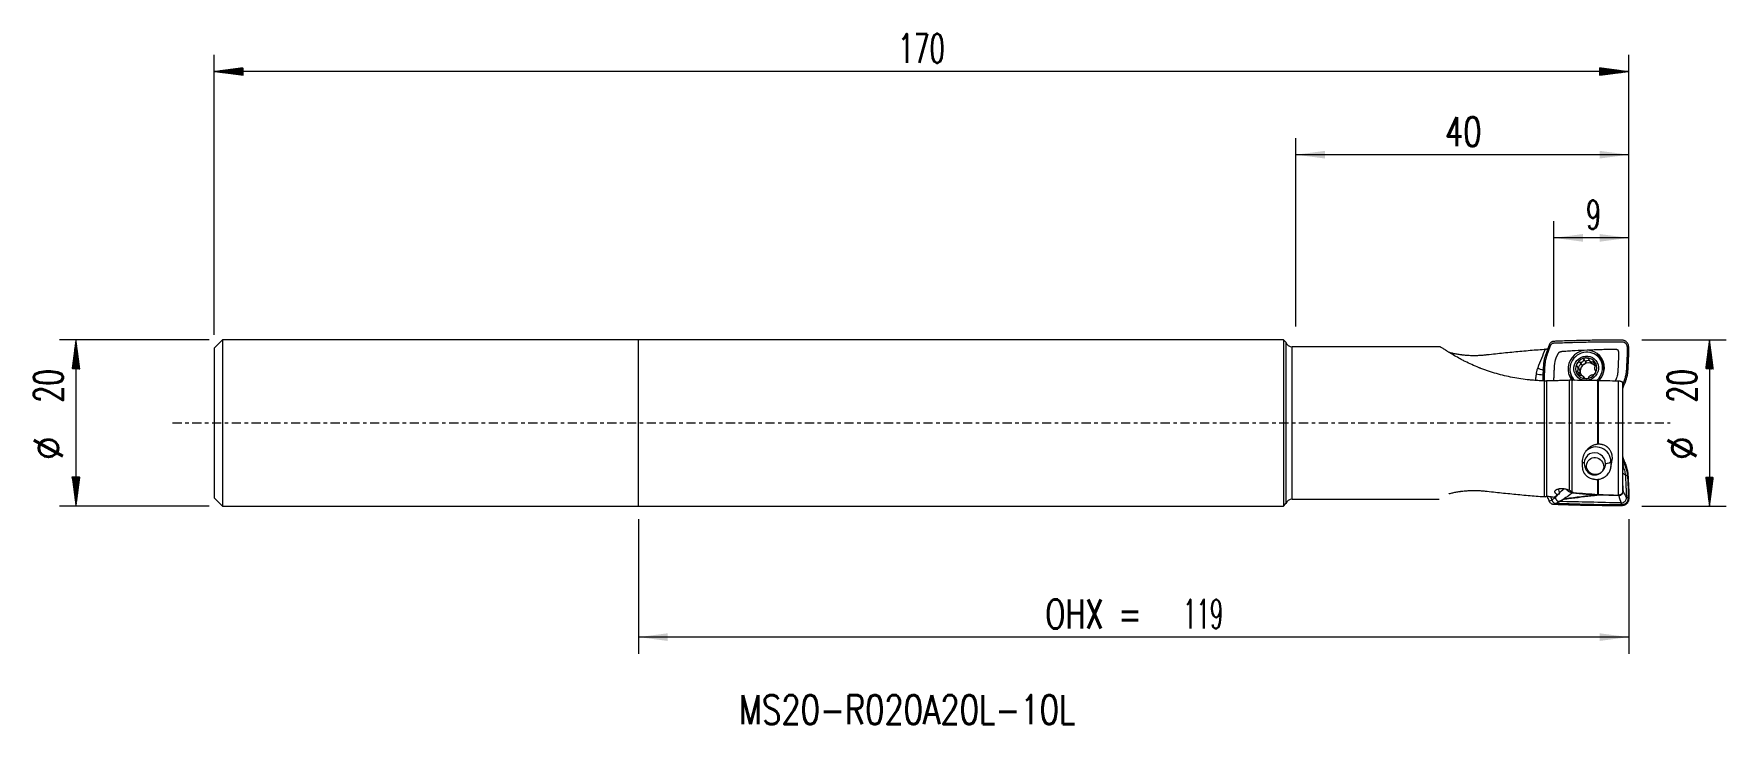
# Model space of a CAD drawing. Header units: millimetres. Extents: x -22 to 182, y -36 to 47.
import ezdxf

# ---------------------------------------------------------------- set-up
doc = ezdxf.new("R2010")
doc.units = ezdxf.units.MM
doc.linetypes.add('CENTER', pattern=[47.5, 22, -8.5, 8.5, -8.5])
for name, color, linetype in [('1', 4, 'Continuous'), ('2', 7, 'Continuous'), ('SK1', 4, 'Continuous'), ('SK2', 7, 'Continuous'), ('SK4', 2, 'CENTER'), ('SK6', 5, 'Continuous')]:
    doc.layers.add(name, color=color, linetype=linetype)
doc.styles.add('iso_b_vert', font='simplex.shx')
doc.dimstyles.get("Standard").update_dxf_attribs({"dimtxt": 0.18, "dimasz": 0.18, "dimexe": 0.18, "dimexo": 0.0625, "dimgap": 0.09, "dimtad": 1, "dimzin": 0, "dimdsep": 52, "dimtxsty": 'Standard', "dimcen": 0.09, "dimadec": 0, "dimazin": 0, "dimtfac": 1, "dimtdec": 4, "dimtofl": 0, "dimtmove": 0, "dimatfit": 3, "dimfxl": 1, "dimtolj": 1, "dimtzin": 0, "dimarcsym": 0})

msp = doc.modelspace()

# ---------------------------------------------------------------- texts
at = {"layer": '2', "lineweight": 18, "char_height": 3.5, "attachment_point": 7, "rotation": 90, "line_spacing_factor": 1.084337, "style": 'iso_b_vert'}
for s, insert in [('\\W0.6740;20', (178.145, 2.442)), ('%%c', (178.145, -4.531))]:
    msp.add_mtext(s, dxfattribs=dict(at, insert=insert))
at = {"layer": 'SK2', "lineweight": 18, "insert": (82.225, 43.283), "char_height": 3.5, "attachment_point": 7, "line_spacing_factor": 1.084337, "style": 'iso_b_vert'}
msp.add_mtext('\\W0.6217;170', dxfattribs=at)
at = {"layer": 'SK2', "lineweight": 18, "char_height": 3.5, "attachment_point": 7, "rotation": 90, "line_spacing_factor": 1.084337, "style": 'iso_b_vert'}
for s, insert in [('\\W0.6740;20', (-18.165, 2.442)), ('%%c', (-18.165, -4.531))]:
    msp.add_mtext(s, dxfattribs=dict(at, insert=insert))
at = {"layer": 'SK6', "lineweight": 18, "insert": (63.07, -36.217), "char_height": 3.5, "attachment_point": 7, "line_spacing_factor": 1.084337, "style": 'iso_b_vert'}
msp.add_mtext('\\W0.7722;MS20-R020A20L-10L', dxfattribs=at)

# ---------------------------------------------------------------- blocks, each defined once
blk = doc.blocks.new('_U0')
at = {"layer": '2', "lineweight": 13}
for p, q in [((161, 11.5875), (161, 24.25)), ((170, 11.5875), (170, 24.25)), ((170, 22.25), (161, 22.25))]:
    blk.add_line(p, q, dxfattribs=at)
at = {"layer": '2', "lineweight": 18}
for points in [[(161, 22.25), (164.499998, 22.710784), (164.500002, 21.789216)], [(170, 22.25), (166.500002, 21.789216), (166.499998, 22.710784)]]:
    blk.add_solid(points, dxfattribs=at)
at = {"layer": '2', "lineweight": 18, "insert": (164.902767, 23.282634), "char_height": 3.5, "attachment_point": 7, "line_spacing_factor": 1.084337, "style": 'iso_b_vert'}
blk.add_mtext('\\W0.5742;9', dxfattribs=at)
blk = doc.blocks.new('_U1')
at = {"layer": '2', "lineweight": 13}
for p, q in [((130, 11.5875), (130, 34.25)), ((170, 11.5875), (170, 34.25)), ((170, 32.25), (130, 32.25))]:
    blk.add_line(p, q, dxfattribs=at)
at = {"layer": '2', "lineweight": 18}
for points in [[(130, 32.25), (133.499998, 32.710784), (133.500002, 31.789216)], [(170, 32.25), (166.500002, 31.789216), (166.499998, 32.710784)]]:
    blk.add_solid(points, dxfattribs=at)
at = {"layer": '2', "lineweight": 18, "insert": (147.910767, 33.282634), "char_height": 3.5, "attachment_point": 7, "line_spacing_factor": 1.084337, "style": 'iso_b_vert'}
blk.add_mtext('\\W0.7361;40', dxfattribs=at)
blk = doc.blocks.new('_U2')
at = {"layer": 'SK2', "lineweight": 13}
for p, q in [((51, -11.58425), (51, -27.75)), ((170, -11.5875), (170, -27.75)), ((170, -25.75), (51, -25.75))]:
    blk.add_line(p, q, dxfattribs=at)
at = {"layer": 'SK2', "lineweight": 18}
for points in [[(51, -25.75), (54.499998, -25.289216), (54.500002, -26.210784)], [(170, -25.75), (166.500002, -26.210784), (166.499998, -25.289216)]]:
    blk.add_solid(points, dxfattribs=at)
at = {"layer": 'SK2', "lineweight": 18, "char_height": 3.5, "attachment_point": 7, "line_spacing_factor": 1.084337, "style": 'iso_b_vert'}
for s, insert in [('\\W0.7298;OHX =', (99.891635, -24.717366)), ('\\W0.5391;119', (116.4327, -24.717366))]:
    blk.add_mtext(s, dxfattribs=dict(at, insert=insert))

# ---------------------------------------------------------------- dimensions: what is measured, and where the dimension line sits
at = {"layer": '2', "lineweight": 18}
for base, p2, picture, middle in [((130, 32.25), (130, 10), '_U1', (150, 32.25)), ((161, 22.25), (161, 10), '_U0', (165.5, 22.25))]:
    dim = msp.add_linear_dim(base=base, p1=(170, 10), p2=p2, dimstyle='Standard', override={"dimtxt": 3.5, "dimasz": 3.5, "dimexe": 2, "dimexo": 1.5875, "dimgap": 1.75, "dimtad": 1, "dimtih": 1, "dimtoh": 0, "dimdec": 2, "dimlfac": 1, "dimzin": 8, "dimdsep": 46, "dimlunit": 2, "dimpost": '<>', "dimtxsty": 'iso_b_vert', "dimsah": 1, "dimse1": 0, "dimse2": 0, "dimsd1": 0, "dimsd2": 0, "dimclrd": 2, "dimclre": 2, "dimclrt": 2, "dimtol": 0, "dimtm": -0.1, "dimtfac": 1, "dimtdec": 2, "dimtofl": 1, "dimtmove": 0, "dimtzin": 8, "dimlwd": 13, "dimlwe": 13}, dxfattribs=at)
    dim.commit()
    dim.dimension.update_dxf_attribs({"geometry": picture, "text_midpoint": middle})
at = {"layer": 'SK2', "lineweight": 18}
dim = msp.add_linear_dim(base=(51, -25.75), p1=(170, -10), p2=(51, -9.997), dimstyle='Standard', override={"dimtxt": 3.5, "dimasz": 3.5, "dimexe": 2, "dimexo": 1.5875, "dimgap": 1.75, "dimtad": 1, "dimtih": 1, "dimtoh": 0, "dimdec": 2, "dimlfac": 1, "dimzin": 8, "dimdsep": 46, "dimlunit": 2, "dimpost": '<>', "dimtxsty": 'iso_b_vert', "dimsah": 1, "dimse1": 0, "dimse2": 0, "dimsd1": 0, "dimsd2": 0, "dimclrd": 2, "dimclre": 2, "dimclrt": 2, "dimtol": 0, "dimtm": -0.1, "dimtfac": 1, "dimtdec": 2, "dimtofl": 1, "dimtmove": 0, "dimtzin": 8, "dimlwd": 13, "dimlwe": 13}, dxfattribs=at)
dim.commit()
dim.dimension.update_dxf_attribs({"geometry": '_U2', "text_midpoint": (110.5, -25.75)})

# ---------------------------------------------------------------- hatches: boundary and pattern name
at = {"layer": '2', "lineweight": 13}
h = msp.add_hatch(dxfattribs=at)
h.set_pattern_fill('ANSI31', color=256, scale=0.0062, style=0)
h.paths.add_polyline_path([(179.709, 10), (180.17, 6.5), (179.248, 6.5)])
h = msp.add_hatch(dxfattribs=at)
h.set_pattern_fill('ANSI31', color=256, scale=0.0062, style=0)
h.paths.add_polyline_path([(179.709, -10), (179.248, -6.5), (180.17, -6.5)])
at = {"layer": 'SK2', "lineweight": 13}
h = msp.add_hatch(dxfattribs=at)
h.set_pattern_fill('ANSI31', color=256, scale=0.0062, style=0)
h.paths.add_polyline_path([(0, 42.25), (3.5, 42.711), (3.5, 41.789)])
h = msp.add_hatch(dxfattribs=at)
h.set_pattern_fill('ANSI31', color=256, scale=0.0062, style=0)
h.paths.add_polyline_path([(170, 42.25), (166.5, 41.789), (166.5, 42.711)])
h = msp.add_hatch(dxfattribs=at)
h.set_pattern_fill('ANSI31', color=256, scale=0.0062, style=0)
h.paths.add_polyline_path([(-16.6, 9.997), (-16.139, 6.497), (-17.061, 6.497)])
h = msp.add_hatch(dxfattribs=at)
h.set_pattern_fill('ANSI31', color=256, scale=0.0062, style=0)
h.paths.add_polyline_path([(-16.6, -9.997), (-17.061, -6.497), (-16.139, -6.497)])

# ---------------------------------------------------------------- linework, layer by layer
at = {"layer": '1', "lineweight": 18}
for p, q in [((51, -9.997), (51, 9.997)), ((128.5, 9.997), (51, 9.997)), ((128.5, 9.997), (128.5, -9.997)), ((128.8, 9.697), (128.5, 9.997)), ((128.8, 9.697), (128.8, -9.697)), ((147.227, 9.165), (129.554, 9.165)), ((163.799, 6.216), (164.038, 5.911)), ((164.093, 6.454), (163.861, 6.75)), ((164.093, 7.317), (164.332, 7.012)), ((164.349, 7.004), (164.332, 7.012)), ((164.606, 7.63), (164.844, 7.326)), ((164.844, 7.326), (164.844, 7.306)), ((165.248, 7.519), (165.476, 7.228)), ((165.706, 7.381), (165.945, 7.077)), ((165.945, 7.077), (165.928, 7.066)), ((165.952, 6.339), (166.056, 6.205)), ((166, 6.304), (166.056, 6.232)), ((166.856, 7.057), (166.709, 7.393)), ((164.054, 5.922), (164.038, 5.911)), ((164.758, 5.323), (164.573, 5.559)), ((164.606, 5.452), (164.694, 5.338)), ((169.285, -8.207), (169.285, 4.841)), ((51, -9.997), (128.5, -9.997)), ((128.5, -9.997), (128.8, -9.697)), ((129.554, -9.165), (147.227, -9.165)), ((163.254, -8.405), (166.101, -8.666))]:
    msp.add_line(p, q, dxfattribs=at)
at = {"layer": '1', "lineweight": 13}
for p, q in [((129.554, -9.165), (129.554, 9.165)), ((163.818, 6.224), (164.054, 5.922)), ((164.112, 7.306), (164.349, 7.004)), ((164.607, 7.608), (164.844, 7.306)), ((165.691, 7.369), (165.928, 7.066)), ((165.985, 6.31), (166.056, 6.22)), ((159.863, -8.859), (159.863, 5.049)), ((160.136, 5.046), (160.136, -8.853)), ((162.877, -8.096), (162.877, 5.125)), ((163.149, 5.127), (163.149, -8.233)), ((164.607, 5.469), (164.714, 5.332)), ((166.291, -2.527), (166.291, 5.087)), ((166.333, 5.086), (166.333, -2.525)), ((168.757, -8.685), (168.757, 5.022)), ((167.868, -4.661), (167.979, -4.519)), ((167.868, -4.661), (167.868, -5.301)), ((166.291, -8.586), (166.291, -6.782)), ((166.333, -6.778), (166.333, -8.589))]:
    msp.add_line(p, q, dxfattribs=at)
at = {"layer": '1', "lineweight": 18}
for centre, start, end in [((129.554, 9.965), 199.59154, 270), ((129.554, -9.965), 90, 160.40846)]:
    msp.add_arc(centre, 0.8, start, end, dxfattribs=at)
for centre, major_axis, ratio, start_param, end_param in [((164.891, 6.564), (-1.751, -1.371), 0.959505, 1.6952464, 0), ((164.897, 6.555), (1.575, 1.233), 0.959505, 0, -2.9859232), ((164.886, 6.57), (1.015, 0.795), 0.959505, 1.9737353, 3.0209328), ((164.886, 6.57), (1.015, 0.795), 0.959505, 0.9265377, 1.9737353), ((164.164, 6.765), (0.151, 0.26), 0.473029, -0.1426903, 2.4501598), ((164.014, 6.203), (0.004, 0.295), 0.492105, -2.8318812, -1.5449966), ((164.014, 6.203), (0.004, 0.295), 0.492105, -1.5449966, -0.4853287), ((165.138, 6.248), (0.783, 0.613), 0.959505, 1.4501365, 2.4973341), ((165.138, 6.248), (-0.783, -0.613), 0.959505, -0.6442586, -0.089555), ((164.576, 7.189), (0.257, 0.158), 0.467903, -2.863601, -1.5767163), ((164.576, 7.189), (0.257, 0.158), 0.467903, -1.5767163, -0.2898317), ((165.138, 6.248), (0.783, 0.613), 0.959505, 0.402939, 1.4501365), ((165.138, 7.36), (0.298, 0.015), 0.480922, 1.0980334, -3.0055753), ((164.886, 6.57), (1.015, 0.795), 0.959505, -0.1206598, 0.9265377), ((165.7, 7.234), (0.259, -0.135), 0.500872, -2.3394535, -1.5907472), ((165.138, 6.248), (0.783, 0.613), 0.959505, -0.0527559, 0.402939), ((165.7, 7.234), (0.259, -0.135), 0.500872, -1.5907472, -0.3038625), ((166.112, 6.843), (0.148, -0.25), 0.507011, 2.6270409, -2.9739755), ((164.886, 6.57), (1.015, 0.795), 0.959505, -1.1678574, -0.1206598), ((164.897, 6.555), (1.575, 1.233), 0.959505, -1.5519826, -0.6442589), ((164.897, 6.555), (1.575, 1.233), 0.959505, -0.6442584, 0), ((165.064, 6.343), (1.669, 1.306), 0.959505, 0, 0.0114509), ((165.064, 6.343), (1.669, 1.306), 0.959505, -0.302316, 0), ((165.129, 6.259), (1.501, 1.175), 0.959505, -0.6442586, -0.2404658), ((165.129, 6.259), (1.501, 1.175), 0.959505, -0.8410991, -0.6442586), ((164.891, 6.564), (-1.751, -1.371), 0.959505, 0, 0.0517024), ((164.886, 6.57), (1.015, 0.795), 0.959505, 3.0209328, -2.2150549), ((164.164, 5.653), (0.148, -0.25), 0.507011, 2.9874637, -2.1008154), ((164.886, 6.57), (1.015, 0.795), 0.959505, -2.2150549, -1.1678574), ((165.941, -4.853), (-1.024, 0.801), 0.959505, -2.4973341, 0.6442586), ((163.166, 0), (0.392, 9.581), 0.171519, -2.0703703, -2.0526527), ((166.708, -0.016), (0.391, 9.566), 0.171522, -2.1491286, -2.0539378), ((162.216, -9.622), (3.203, 2.032), 0.319151, 1.6717673, 1.7062234), ((159.378, -11.79), (13.392, 10.78), 0.068074, 1.342195, 1.359215)]:
    msp.add_ellipse(centre, major_axis=major_axis, ratio=ratio, start_param=start_param, end_param=end_param, dxfattribs=at)
at = {"layer": '1', "lineweight": 13}
msp.add_ellipse((164.886, 6.57), major_axis=(1.181, 0.925), ratio=0.959505, dxfattribs=at)
for centre, major_axis, ratio, start_param, end_param in [((165.064, 6.343), (1.669, 1.306), 0.959505, 0.0114505, 0.4980048), ((159.633, 6.524), (0.925, -0.381), 0.143337, -2.1702574, -1.4217916), ((165.114, 6.279), (1.567, 1.227), 0.959505, 0, 0.0644651), ((165.114, 6.279), (1.567, 1.227), 0.959505, -0.5973312, 0), ((159.497, 6.01), (0.992, -0.123), 0.202929, -2.2149024, -1.3509829), ((165.064, 6.343), (1.669, 1.306), 0.959505, 2.6436143, 3.0965926), ((166.144, -4.593), (1.378, -1.079), 0.959505, 0.6442586, 3.058965), ((166.144, -4.593), (-1.75, 0), 0.225226, 0.0000102, 0.5589352), ((166.144, -4.593), (-1.75, 0), 0.225226, 2.2335916, 2.9670597)]:
    msp.add_ellipse(centre, major_axis=major_axis, ratio=ratio, start_param=start_param, end_param=end_param, dxfattribs=at)
at = {"layer": '1', "lineweight": 18}
msp.add_ellipse((165.963, -5.194), major_axis=(-0.827, 0.647), ratio=0.959505, dxfattribs=at)
for points, knots in [([(159.863, 5.049), (159.691, 5.055), (159.519, 5.063), (159.176, 5.08), (159.004, 5.091), (158.662, 5.115), (158.491, 5.129), (158.149, 5.16), (157.979, 5.178), (157.468, 5.235), (157.13, 5.281), (156.46, 5.386), (156.127, 5.446), (155.469, 5.579), (155.143, 5.652), (154.498, 5.813), (154.178, 5.9), (153.546, 6.088), (153.234, 6.189), (152.771, 6.349), (152.617, 6.405), (152.389, 6.49), (152.313, 6.519), (152.199, 6.563), (152.162, 6.577), (152.086, 6.607), (151.749, 6.741), (151.423, 6.88), (150.862, 7.134), (150.591, 7.264), (150.2, 7.463), (150.072, 7.529), (149.884, 7.629), (149.822, 7.663), (149.7, 7.729), (149.64, 7.762), (149.345, 7.927), (149.125, 8.056), (148.716, 8.302), (148.528, 8.419), (148.312, 8.555), (148.27, 8.582), (148.188, 8.634), (148.148, 8.659), (148.031, 8.734), (147.959, 8.78), (147.755, 8.908), (147.64, 8.98), (147.493, 9.062), (147.449, 9.086), (147.389, 9.114), (147.361, 9.127), (147.335, 9.137), (147.319, 9.144), (147.311, 9.146), (147.272, 9.159), (147.244, 9.165), (147.221, 9.165), (147.219, 9.165)], [0, 0, 0, 0, 0.0302517, 0.0302517, 0.0605034, 0.0605034, 0.0907551, 0.0907551, 0.1210068, 0.1210068, 0.1815101, 0.1815101, 0.2420135, 0.2420135, 0.3025169, 0.3025169, 0.3630203, 0.3630203, 0.4235236, 0.4235236, 0.4537753, 0.4537753, 0.4689012, 0.4689012, 0.4764641, 0.4764641, 0.484027, 0.5445304, 0.5445304, 0.6050338, 0.6050338, 0.6352855, 0.6352855, 0.6504113, 0.6504113, 0.6655371, 0.6655371, 0.7260405, 0.7260405, 0.7865439, 0.7865439, 0.8016697, 0.8016697, 0.8167956, 0.8167956, 0.8470473, 0.8470473, 0.9075507, 0.9075507, 0.9378023, 0.9378023, 0.9529282, 0.9604911, 0.9604911, 0.968054, 0.968054, 0.9983057, 1, 1, 1, 1]), ([(148.376, 8.512), (148.398, 8.506), (148.421, 8.499), (148.479, 8.484), (148.515, 8.475), (148.695, 8.428), (148.843, 8.394), (149.149, 8.33), (149.305, 8.301), (149.546, 8.261), (149.627, 8.249), (149.751, 8.231), (149.792, 8.226), (149.875, 8.215), (149.917, 8.209), (150.125, 8.184), (150.293, 8.167), (150.631, 8.141), (150.802, 8.131), (151.059, 8.121), (151.145, 8.119), (151.274, 8.117), (151.318, 8.116), (151.404, 8.116), (151.448, 8.116), (151.663, 8.117), (151.834, 8.122), (152.173, 8.138), (152.34, 8.149), (152.589, 8.171), (152.672, 8.179), (152.775, 8.19), (152.795, 8.192), (152.836, 8.197), (152.898, 8.204), (153.287, 8.246), (153.656, 8.286), (154.311, 8.357), (154.638, 8.391), (155.292, 8.46), (155.619, 8.493), (156.272, 8.558), (156.598, 8.59), (157.25, 8.651), (157.576, 8.681), (158.229, 8.737), (158.555, 8.764), (159.208, 8.814), (159.535, 8.838), (159.863, 8.859)], [0, 0, 0, 0, 0.0068771, 0.0068771, 0.0175558, 0.0175558, 0.0602708, 0.0602708, 0.1029858, 0.1029858, 0.1243432, 0.1243432, 0.135022, 0.135022, 0.1457007, 0.1457007, 0.1884157, 0.1884157, 0.2311307, 0.2311307, 0.2524881, 0.2524881, 0.2631669, 0.2631669, 0.2738456, 0.2738456, 0.3165606, 0.3165606, 0.3592755, 0.3592755, 0.380633, 0.380633, 0.3859724, 0.3859724, 0.3913118, 0.4019905, 0.4874204, 0.4874204, 0.5728504, 0.5728504, 0.6582803, 0.6582803, 0.7437102, 0.7437102, 0.8291401, 0.8291401, 0.9145701, 0.9145701, 1, 1, 1, 1]), ([(160.017, 8.219), (160.012, 8.206), (160.001, 8.175), (159.977, 8.104), (159.933, 7.968), (159.877, 7.772), (159.824, 7.534), (159.783, 7.294), (159.759, 7.094), (159.748, 6.953), (159.744, 6.891), (159.743, 6.87), (159.743, 6.869)], [0, 0, 0, 0, 0.0295589, 0.0735402, 0.1615028, 0.3374281, 0.5133533, 0.6892786, 0.8652038, 0.9531664, 0.9971478, 1, 1, 1, 1]), ([(159.858, 5.049), (159.858, 5.086), (159.86, 5.162), (159.862, 5.248), (159.864, 5.302), (159.865, 5.322), (159.865, 5.334), (159.865, 5.344), (159.866, 5.354), (159.866, 5.366), (159.867, 5.381), (159.868, 5.43), (159.871, 5.514), (159.878, 5.671), (159.892, 5.946), (159.909, 6.261), (159.925, 6.565), (159.933, 6.723), (159.938, 6.821), (159.94, 6.87), (159.944, 6.947), (159.955, 7.082), (159.978, 7.274), (160.017, 7.504), (160.068, 7.732), (160.121, 7.919), (160.163, 8.049), (160.189, 8.123), (160.256, 8.309), (160.372, 8.629), (160.509, 9.007), (160.593, 9.237), (160.626, 9.329), (160.632, 9.346), (160.638, 9.361), (160.646, 9.379), (160.669, 9.422), (160.712, 9.482), (160.78, 9.54), (160.837, 9.571), (160.882, 9.59), (160.921, 9.602), (160.957, 9.608), (160.98, 9.611), (160.992, 9.611), (161.006, 9.612), (161.025, 9.613), (161.05, 9.614), (161.229, 9.621), (162.035, 9.652), (163.467, 9.698), (165.376, 9.739), (166.967, 9.755), (168.08, 9.758), (168.636, 9.757), (168.944, 9.755), (169.103, 9.754), (169.183, 9.754), (169.192, 9.754)], [0, 0, 0, 0, 0.008473, 0.0174869, 0.0197404, 0.0208671, 0.0219939, 0.0225572, 0.0231206, 0.0242473, 0.0253741, 0.0265008, 0.0355147, 0.0445286, 0.0625563, 0.0986118, 0.1166396, 0.1324139, 0.1346674, 0.1391743, 0.1436813, 0.1526951, 0.1707229, 0.1887507, 0.2067784, 0.2248062, 0.2338201, 0.238327, 0.242834, 0.2788895, 0.314945, 0.3329728, 0.3352262, 0.336353, 0.3374797, 0.3397332, 0.3419866, 0.3510005, 0.3600144, 0.3667748, 0.3690283, 0.3735352, 0.3780422, 0.3791689, 0.3802956, 0.3814224, 0.3825491, 0.3848026, 0.3870561, 0.4231116, 0.5673337, 0.7115558, 0.8557779, 0.9278889, 0.9639445, 0.9819722, 0.9977465, 1, 1, 1, 1]), ([(160.445, 9.4), (160.444, 9.397), (160.44, 9.385), (160.409, 9.3), (160.323, 9.063), (160.187, 8.688), (160.077, 8.384), (160.019, 8.225), (160.017, 8.219)], [0, 0, 0, 0, 0.0057625, 0.0296304, 0.2205736, 0.60246, 0.9843464, 1, 1, 1, 1]), ([(160.247, 8.856), (160.246, 8.856), (160.244, 8.856), (160.225, 8.855), (160.207, 8.855), (160.171, 8.854), (160.154, 8.854), (160.136, 8.853)], [0, 0, 0, 0, 0.0376525, 0.0376525, 0.5188263, 0.5188263, 1, 1, 1, 1]), ([(161, 9.807), (160.996, 9.806), (160.987, 9.806), (160.971, 9.805), (160.935, 9.801), (160.881, 9.791), (160.824, 9.774), (160.756, 9.746), (160.671, 9.699), (160.568, 9.612), (160.503, 9.522), (160.469, 9.458), (160.457, 9.431), (160.449, 9.411), (160.446, 9.403), (160.445, 9.4)], [0, 0, 0, 0, 0.0166269, 0.0415116, 0.0663963, 0.1659352, 0.2654741, 0.3152436, 0.464552, 0.6636298, 0.8627076, 0.9124771, 0.9622465, 0.9871313, 1, 1, 1, 1]), ([(168.71, 9.951), (168.556, 9.952), (168.083, 9.953), (166.973, 9.95), (165.381, 9.934), (163.47, 9.893), (162.033, 9.847), (161.231, 9.816), (161.05, 9.809), (161.025, 9.808), (161.009, 9.807), (161.002, 9.807), (161, 9.807)], [0, 0, 0, 0, 0.060095, 0.1840389, 0.4319267, 0.6798145, 0.9277023, 0.9896742, 0.9935475, 0.9974207, 0.9993573, 1, 1, 1, 1]), ([(161.313, 7.884), (161.314, 7.887), (161.318, 7.896), (161.325, 7.911), (161.333, 7.927), (161.343, 7.948), (161.364, 7.993), (161.394, 8.056), (161.428, 8.128), (161.452, 8.178), (161.467, 8.207), (161.473, 8.221), (161.477, 8.228), (161.477, 8.228)], [0, 0, 0, 0, 0.0140665, 0.061013, 0.1236083, 0.1862036, 0.2487989, 0.4991802, 0.7495614, 0.874752, 0.9373473, 0.9999426, 1, 1, 1, 1]), ([(161.477, 8.228), (161.48, 8.235), (161.487, 8.248), (161.5, 8.274), (161.511, 8.295), (161.52, 8.311), (161.523, 8.317), (161.526, 8.322), (161.529, 8.328), (161.534, 8.336), (161.545, 8.355), (161.57, 8.395), (161.603, 8.444), (161.635, 8.485), (161.653, 8.504), (161.662, 8.513), (161.667, 8.517), (161.67, 8.519), (161.672, 8.52), (161.673, 8.521)], [0, 0, 0, 0, 0.06245, 0.1249606, 0.2499818, 0.2656094, 0.2812371, 0.3007716, 0.3124924, 0.3437477, 0.3750029, 0.5000241, 0.7500665, 0.8750876, 0.9375982, 0.9688535, 0.9844811, 0.992295, 1, 1, 1, 1]), ([(161.673, 8.521), (161.673, 8.521), (161.674, 8.521), (161.676, 8.522), (161.679, 8.524), (161.686, 8.527), (161.7, 8.533), (161.727, 8.545), (161.767, 8.56), (161.803, 8.571), (161.825, 8.577), (161.831, 8.579), (161.834, 8.58), (161.837, 8.58), (161.843, 8.582), (161.852, 8.584), (161.862, 8.587), (161.883, 8.592), (161.916, 8.598), (161.955, 8.605), (161.989, 8.61), (162.015, 8.613), (162.033, 8.614), (162.05, 8.616), (162.048, 8.616), (162.064, 8.617)], [0, 0, 0, 0, 0.0001094, 0.0079685, 0.0158276, 0.0315458, 0.0629821, 0.1258549, 0.2516003, 0.3773458, 0.4087821, 0.4166412, 0.4245003, 0.4323594, 0.4402185, 0.4716548, 0.5030912, 0.5188094, 0.6288366, 0.7545821, 0.8174548, 0.8803275, 0.9432003, 0.9746366, 1, 1, 1, 1]), ([(162.064, 8.617), (162.068, 8.617), (162.086, 8.618), (162.144, 8.622), (162.296, 8.633), (162.501, 8.646), (162.955, 8.675), (163.803, 8.725), (164.564, 8.762), (165.135, 8.787), (165.294, 8.794), (165.548, 8.804), (165.992, 8.821), (166.624, 8.842), (167.253, 8.86), (167.706, 8.87), (167.912, 8.874), (168.062, 8.877), (168.12, 8.879), (168.14, 8.879), (168.143, 8.879)], [0, 0, 0, 0, 0.0059772, 0.0214475, 0.0369178, 0.0678583, 0.1297395, 0.2535017, 0.485556, 0.5010263, 0.5319669, 0.5629074, 0.6247886, 0.7485508, 0.8723131, 0.9341942, 0.9651348, 0.9806051, 0.9960754, 1, 1, 1, 1]), ([(168.143, 8.879), (168.168, 8.879), (168.179, 8.88), (168.204, 8.88), (168.235, 8.879), (168.278, 8.878), (168.329, 8.876), (168.39, 8.872), (168.452, 8.867), (168.502, 8.86), (168.543, 8.852), (168.583, 8.842), (168.62, 8.826), (168.653, 8.801), (168.673, 8.779), (168.692, 8.755), (168.713, 8.721), (168.73, 8.684), (168.743, 8.646), (168.75, 8.621), (168.756, 8.592), (168.764, 8.552), (168.771, 8.497), (168.775, 8.445), (168.776, 8.411), (168.776, 8.388), (168.776, 8.379), (168.776, 8.374), (168.776, 8.374)], [0, 0, 0, 0, 0.0273823, 0.0587425, 0.0901027, 0.121463, 0.1841834, 0.2469038, 0.3096242, 0.3723446, 0.4037048, 0.435065, 0.4977854, 0.5291456, 0.5605058, 0.591866, 0.6232262, 0.6859466, 0.7173068, 0.748667, 0.7643471, 0.8113874, 0.8741078, 0.9368282, 0.9681884, 0.9838685, 0.9995486, 1, 1, 1, 1]), ([(169.202, 9.949), (169.191, 9.949), (169.112, 9.95), (168.953, 9.95), (168.799, 9.951), (168.715, 9.951), (168.71, 9.951)], [0, 0, 0, 0, 0.0589687, 0.4843736, 0.9705506, 1, 1, 1, 1]), ([(168.776, 8.374), (168.776, 8.371), (168.776, 8.357), (168.776, 8.334), (168.775, 8.301), (168.774, 8.219), (168.773, 8.112), (168.771, 8.012), (168.77, 7.955), (168.77, 7.938), (168.77, 7.93), (168.769, 7.922), (168.769, 7.905), (168.769, 7.886), (168.768, 7.867), (168.768, 7.856), (168.768, 7.852), (168.768, 7.848)], [0, 0, 0, 0, 0.0112893, 0.062162, 0.1247747, 0.2499999, 0.5004504, 0.7509009, 0.8135135, 0.8291667, 0.8448198, 0.860473, 0.8761261, 0.9387388, 0.9700451, 0.9856982, 1, 1, 1, 1]), ([(169.192, 9.754), (169.21, 9.754), (169.245, 9.752), (169.313, 9.743), (169.396, 9.721), (169.488, 9.678), (169.573, 9.62), (169.646, 9.55), (169.706, 9.469), (169.753, 9.379), (169.779, 9.298), (169.792, 9.231), (169.796, 9.193), (169.797, 9.168), (169.798, 9.155), (169.798, 9.141), (169.798, 9.121), (169.799, 9.096), (169.801, 8.998), (169.803, 8.831), (169.805, 8.596), (169.804, 8.36), (169.801, 8.163), (169.797, 8.035), (169.796, 7.981), (169.795, 7.962), (169.795, 7.949), (169.794, 7.94), (169.794, 7.93), (169.793, 7.918), (169.793, 7.903), (169.791, 7.854), (169.788, 7.77), (169.781, 7.613), (169.768, 7.338), (169.751, 7.023), (169.735, 6.718), (169.727, 6.561), (169.722, 6.463), (169.72, 6.414), (169.715, 6.337), (169.705, 6.202), (169.682, 6.009), (169.643, 5.78), (169.591, 5.552), (169.538, 5.364), (169.496, 5.234), (169.471, 5.161), (169.403, 4.975), (169.341, 4.803), (169.285, 4.649), (169.284, 4.647)], [0, 0, 0, 0, 0.0104019, 0.0208039, 0.0416077, 0.0624116, 0.0832155, 0.1040193, 0.1248232, 0.145627, 0.1664309, 0.1768328, 0.1872348, 0.1898352, 0.1924357, 0.1950362, 0.1976367, 0.2028377, 0.2080386, 0.2496464, 0.2912541, 0.3328618, 0.3744695, 0.3952734, 0.4004744, 0.4030748, 0.4056753, 0.4069756, 0.4082758, 0.4108763, 0.4134768, 0.4160773, 0.4368811, 0.457685, 0.4992927, 0.5825082, 0.6241159, 0.6605226, 0.6657236, 0.6761255, 0.6865275, 0.7073313, 0.7489391, 0.7905468, 0.8321545, 0.8737622, 0.8945661, 0.904968, 0.91537, 0.9985854, 1, 1, 1, 1]), ([(169.995, 9.162), (169.995, 9.164), (169.995, 9.171), (169.994, 9.183), (169.992, 9.218), (169.987, 9.268), (169.97, 9.356), (169.936, 9.46), (169.875, 9.579), (169.795, 9.684), (169.699, 9.776), (169.589, 9.85), (169.467, 9.906), (169.359, 9.935), (169.27, 9.947), (169.225, 9.949), (169.203, 9.949)], [0, 0, 0, 0, 0.0039823, 0.017442, 0.0309017, 0.0847405, 0.1385793, 0.2462568, 0.3539344, 0.461612, 0.5692896, 0.6769672, 0.7846448, 0.8923224, 0.9461612, 1, 1, 1, 1]), ([(169.916, 6.415), (169.917, 6.434), (169.919, 6.462), (169.924, 6.56), (169.932, 6.718), (169.947, 7.024), (169.964, 7.34), (169.978, 7.616), (169.986, 7.774), (169.99, 7.858), (169.993, 7.908), (169.993, 7.923), (169.994, 7.935), (169.995, 7.945), (169.995, 7.955), (169.995, 7.967), (169.995, 7.987), (169.996, 8.041), (169.998, 8.169), (170, 8.367), (170, 8.604), (169.999, 8.841), (169.997, 9.008), (169.996, 9.107), (169.995, 9.132), (169.995, 9.15), (169.995, 9.159), (169.995, 9.162)], [0, 0, 0, 0, 0.0201723, 0.0309571, 0.1064512, 0.1927302, 0.3652881, 0.4515671, 0.4947065, 0.537846, 0.5432385, 0.5486309, 0.5540233, 0.5567195, 0.5594158, 0.5648082, 0.5702006, 0.5809855, 0.624125, 0.7104039, 0.7966829, 0.8829619, 0.9692408, 0.9800257, 0.9908106, 0.996203, 1, 1, 1, 1]), ([(159.066, 6.629), (159.02, 6.515), (158.982, 6.399), (158.936, 6.222), (158.923, 6.163), (158.899, 6.043), (158.889, 5.983), (158.882, 5.923)], [0, 0, 0, 0, 0.5, 0.5, 0.75, 0.75, 1, 1, 1, 1]), ([(159.743, 6.869), (159.742, 6.85), (159.741, 6.821), (159.736, 6.724), (159.728, 6.566), (159.712, 6.26), (159.696, 5.944), (159.682, 5.667), (159.674, 5.509), (159.669, 5.425), (159.667, 5.376), (159.666, 5.361), (159.665, 5.349), (159.665, 5.339), (159.665, 5.329), (159.664, 5.317), (159.664, 5.297), (159.663, 5.243), (159.662, 5.161), (159.661, 5.09), (159.661, 5.057)], [0, 0, 0, 0, 0.0305968, 0.0469561, 0.1614712, 0.2923456, 0.5540944, 0.6849688, 0.750406, 0.8158432, 0.8240229, 0.8322025, 0.8403822, 0.844472, 0.8485618, 0.8567415, 0.8649211, 0.8812804, 0.9467176, 1, 1, 1, 1]), ([(161.013, 5.281), (161.013, 5.281), (161.013, 5.287), (161.014, 5.305), (161.016, 5.335), (161.018, 5.39), (161.023, 5.499), (161.03, 5.656), (161.039, 5.843), (161.047, 6.031), (161.055, 6.218), (161.064, 6.406), (161.071, 6.562), (161.076, 6.687), (161.079, 6.75), (161.08, 6.776)], [0, 0, 0, 0, 0.0013471, 0.0169511, 0.032555, 0.0637629, 0.1261787, 0.2510104, 0.375842, 0.5006736, 0.6255052, 0.7503368, 0.8751684, 0.9375842, 1, 1, 1, 1]), ([(161.081, 6.781), (161.083, 6.831), (161.088, 6.923), (161.105, 7.11), (161.132, 7.296), (161.172, 7.482), (161.21, 7.619), (161.248, 7.73), (161.279, 7.809), (161.295, 7.845), (161.306, 7.87), (161.311, 7.88), (161.313, 7.884), (161.313, 7.884)], [0, 0, 0, 0, 0.1211629, 0.2464848, 0.4971285, 0.6224504, 0.7477723, 0.8730942, 0.9357551, 0.9670856, 0.9827508, 0.998416, 1, 1, 1, 1]), ([(163.787, 7.154), (163.771, 7.125), (163.756, 7.095), (163.74, 7.048), (163.735, 7.032), (163.727, 7), (163.724, 6.983), (163.721, 6.95), (163.72, 6.933), (163.722, 6.909), (163.723, 6.9), (163.726, 6.884), (163.729, 6.876), (163.733, 6.864), (163.734, 6.86), (163.738, 6.853), (163.74, 6.849), (163.746, 6.838), (163.751, 6.832), (163.76, 6.823), (163.763, 6.82), (163.77, 6.815), (163.773, 6.813), (163.784, 6.807), (163.791, 6.804), (163.799, 6.802)], [0, 0, 0, 0, 0.25, 0.25, 0.375, 0.375, 0.5, 0.5, 0.625, 0.625, 0.6875, 0.6875, 0.75, 0.75, 0.78125, 0.78125, 0.8125, 0.8125, 0.875, 0.875, 0.90625, 0.90625, 0.9375, 0.9375, 1, 1, 1, 1]), ([(163.787, 5.898), (163.771, 5.926), (163.756, 5.954), (163.74, 5.999), (163.735, 6.014), (163.727, 6.044), (163.724, 6.06), (163.721, 6.09), (163.72, 6.106), (163.722, 6.129), (163.723, 6.136), (163.726, 6.151), (163.729, 6.158), (163.734, 6.172), (163.738, 6.178), (163.744, 6.187), (163.747, 6.19), (163.752, 6.195), (163.754, 6.198), (163.763, 6.205), (163.77, 6.208), (163.784, 6.214), (163.791, 6.215), (163.799, 6.216)], [0, 0, 0, 0, 0.25, 0.25, 0.375, 0.375, 0.5, 0.5, 0.625, 0.625, 0.6875, 0.6875, 0.75, 0.75, 0.8125, 0.8125, 0.84375, 0.84375, 0.875, 0.875, 0.9375, 0.9375, 1, 1, 1, 1]), ([(163.787, 7.154), (163.803, 7.183), (163.822, 7.21), (163.854, 7.248), (163.865, 7.261), (163.889, 7.284), (163.902, 7.295), (163.929, 7.314), (163.943, 7.323), (163.965, 7.334), (163.972, 7.337), (163.988, 7.342), (163.996, 7.344), (164.012, 7.347), (164.02, 7.348), (164.033, 7.347), (164.037, 7.347), (164.045, 7.345), (164.049, 7.344), (164.06, 7.341), (164.068, 7.337), (164.081, 7.329), (164.087, 7.323), (164.093, 7.317)], [0, 0, 0, 0, 0.25, 0.25, 0.375, 0.375, 0.5, 0.5, 0.625, 0.625, 0.6875, 0.6875, 0.75, 0.75, 0.8125, 0.8125, 0.84375, 0.84375, 0.875, 0.875, 0.9375, 0.9375, 1, 1, 1, 1]), ([(163.818, 6.224), (163.829, 6.229), (163.84, 6.236), (163.854, 6.248), (163.858, 6.253), (163.866, 6.262), (163.87, 6.266), (163.882, 6.281), (163.888, 6.292), (163.9, 6.314), (163.905, 6.326), (163.915, 6.35), (163.919, 6.362), (163.925, 6.387), (163.928, 6.4), (163.932, 6.426), (163.934, 6.439), (163.936, 6.466), (163.937, 6.479), (163.937, 6.52), (163.934, 6.548), (163.926, 6.602), (163.919, 6.629), (163.905, 6.669), (163.9, 6.682), (163.888, 6.707), (163.882, 6.719), (163.87, 6.737), (163.866, 6.743), (163.858, 6.753), (163.854, 6.759), (163.84, 6.774), (163.829, 6.783), (163.818, 6.79)], [0, 0, 0, 0, 0.0625, 0.0625, 0.09375, 0.09375, 0.125, 0.125, 0.1875, 0.1875, 0.25, 0.25, 0.3125, 0.3125, 0.375, 0.375, 0.4375, 0.4375, 0.5, 0.5, 0.625, 0.625, 0.75, 0.75, 0.8125, 0.8125, 0.875, 0.875, 0.90625, 0.90625, 0.9375, 0.9375, 1, 1, 1, 1]), ([(164.112, 7.306), (164.124, 7.299), (164.136, 7.294), (164.156, 7.289), (164.163, 7.288), (164.176, 7.286), (164.183, 7.285), (164.204, 7.283), (164.217, 7.284), (164.245, 7.286), (164.258, 7.288), (164.286, 7.293), (164.299, 7.296), (164.326, 7.304), (164.339, 7.309), (164.365, 7.319), (164.377, 7.325), (164.402, 7.337), (164.414, 7.344), (164.45, 7.366), (164.473, 7.382), (164.514, 7.419), (164.534, 7.439), (164.559, 7.471), (164.567, 7.482), (164.581, 7.506), (164.587, 7.518), (164.595, 7.536), (164.597, 7.543), (164.601, 7.556), (164.603, 7.562), (164.607, 7.582), (164.608, 7.595), (164.607, 7.608)], [0, 0, 0, 0, 0.0625, 0.0625, 0.09375, 0.09375, 0.125, 0.125, 0.1875, 0.1875, 0.25, 0.25, 0.3125, 0.3125, 0.375, 0.375, 0.4375, 0.4375, 0.5, 0.5, 0.625, 0.625, 0.75, 0.75, 0.8125, 0.8125, 0.875, 0.875, 0.90625, 0.90625, 0.9375, 0.9375, 1, 1, 1, 1]), ([(164.886, 7.826), (164.853, 7.824), (164.821, 7.82), (164.773, 7.809), (164.757, 7.805), (164.726, 7.795), (164.71, 7.788), (164.681, 7.774), (164.667, 7.766), (164.648, 7.751), (164.641, 7.746), (164.63, 7.734), (164.624, 7.728), (164.617, 7.719), (164.615, 7.715), (164.611, 7.708), (164.609, 7.705), (164.604, 7.694), (164.602, 7.686), (164.6, 7.674), (164.599, 7.67), (164.599, 7.662), (164.599, 7.658), (164.601, 7.646), (164.603, 7.638), (164.606, 7.63)], [0, 0, 0, 0, 0.25, 0.25, 0.375, 0.375, 0.5, 0.5, 0.625, 0.625, 0.6875, 0.6875, 0.75, 0.75, 0.78125, 0.78125, 0.8125, 0.8125, 0.875, 0.875, 0.90625, 0.90625, 0.9375, 0.9375, 1, 1, 1, 1]), ([(164.886, 7.826), (164.919, 7.827), (164.952, 7.825), (165.001, 7.819), (165.018, 7.815), (165.05, 7.807), (165.066, 7.803), (165.097, 7.79), (165.112, 7.783), (165.133, 7.77), (165.14, 7.765), (165.153, 7.755), (165.159, 7.749), (165.17, 7.737), (165.175, 7.731), (165.182, 7.72), (165.184, 7.716), (165.188, 7.709), (165.189, 7.705), (165.193, 7.694), (165.195, 7.685), (165.196, 7.669), (165.195, 7.662), (165.194, 7.654)], [0, 0, 0, 0, 0.25, 0.25, 0.375, 0.375, 0.5, 0.5, 0.625, 0.625, 0.6875, 0.6875, 0.75, 0.75, 0.8125, 0.8125, 0.84375, 0.84375, 0.875, 0.875, 0.9375, 0.9375, 1, 1, 1, 1]), ([(165.196, 7.632), (165.197, 7.618), (165.201, 7.605), (165.208, 7.586), (165.211, 7.58), (165.217, 7.567), (165.22, 7.561), (165.23, 7.543), (165.238, 7.532), (165.255, 7.51), (165.265, 7.499), (165.284, 7.479), (165.294, 7.469), (165.315, 7.451), (165.325, 7.442), (165.348, 7.426), (165.359, 7.418), (165.382, 7.403), (165.394, 7.397), (165.429, 7.378), (165.454, 7.367), (165.503, 7.35), (165.528, 7.344), (165.565, 7.34), (165.577, 7.339), (165.602, 7.339), (165.614, 7.339), (165.632, 7.342), (165.637, 7.344), (165.649, 7.347), (165.655, 7.349), (165.671, 7.355), (165.682, 7.361), (165.691, 7.369)], [0, 0, 0, 0, 0.0625, 0.0625, 0.09375, 0.09375, 0.125, 0.125, 0.1875, 0.1875, 0.25, 0.25, 0.3125, 0.3125, 0.375, 0.375, 0.4375, 0.4375, 0.5, 0.5, 0.625, 0.625, 0.75, 0.75, 0.8125, 0.8125, 0.875, 0.875, 0.90625, 0.90625, 0.9375, 0.9375, 1, 1, 1, 1]), ([(165.986, 7.241), (165.969, 7.269), (165.951, 7.295), (165.92, 7.33), (165.909, 7.342), (165.886, 7.363), (165.874, 7.373), (165.849, 7.391), (165.836, 7.398), (165.816, 7.407), (165.809, 7.41), (165.795, 7.414), (165.787, 7.416), (165.777, 7.417), (165.773, 7.417), (165.766, 7.417), (165.762, 7.417), (165.752, 7.415), (165.745, 7.413), (165.735, 7.409), (165.732, 7.407), (165.726, 7.403), (165.723, 7.401), (165.715, 7.394), (165.71, 7.388), (165.706, 7.381)], [0, 0, 0, 0, 0.25, 0.25, 0.375, 0.375, 0.5, 0.5, 0.625, 0.625, 0.6875, 0.6875, 0.75, 0.75, 0.78125, 0.78125, 0.8125, 0.8125, 0.875, 0.875, 0.90625, 0.90625, 0.9375, 0.9375, 1, 1, 1, 1]), ([(165.985, 6.876), (165.976, 6.868), (165.968, 6.858), (165.957, 6.842), (165.954, 6.837), (165.947, 6.825), (165.944, 6.819), (165.936, 6.801), (165.931, 6.788), (165.922, 6.762), (165.918, 6.749), (165.911, 6.722), (165.908, 6.708), (165.903, 6.681), (165.901, 6.667), (165.898, 6.639), (165.897, 6.625), (165.896, 6.598), (165.895, 6.584), (165.895, 6.544), (165.897, 6.517), (165.903, 6.465), (165.908, 6.44), (165.918, 6.406), (165.922, 6.394), (165.931, 6.373), (165.936, 6.363), (165.944, 6.349), (165.947, 6.344), (165.954, 6.336), (165.957, 6.332), (165.968, 6.321), (165.976, 6.315), (165.985, 6.31)], [0, 0, 0, 0, 0.0625, 0.0625, 0.09375, 0.09375, 0.125, 0.125, 0.1875, 0.1875, 0.25, 0.25, 0.3125, 0.3125, 0.375, 0.375, 0.4375, 0.4375, 0.5, 0.5, 0.625, 0.625, 0.75, 0.75, 0.8125, 0.8125, 0.875, 0.875, 0.90625, 0.90625, 0.9375, 0.9375, 1, 1, 1, 1]), ([(165.986, 7.241), (166.002, 7.214), (166.017, 7.185), (166.034, 7.139), (166.039, 7.123), (166.048, 7.092), (166.052, 7.075), (166.057, 7.043), (166.058, 7.026), (166.058, 7.001), (166.058, 6.993), (166.056, 6.976), (166.055, 6.968), (166.051, 6.952), (166.048, 6.944), (166.043, 6.933), (166.042, 6.929), (166.038, 6.923), (166.036, 6.919), (166.029, 6.91), (166.024, 6.904), (166.012, 6.895), (166.007, 6.892), (166, 6.889)], [0, 0, 0, 0, 0.25, 0.25, 0.375, 0.375, 0.5, 0.5, 0.625, 0.625, 0.6875, 0.6875, 0.75, 0.75, 0.8125, 0.8125, 0.84375, 0.84375, 0.875, 0.875, 0.9375, 0.9375, 1, 1, 1, 1]), ([(165.986, 5.985), (166.002, 6.014), (166.017, 6.044), (166.034, 6.09), (166.039, 6.105), (166.048, 6.136), (166.052, 6.152), (166.057, 6.183), (166.058, 6.199), (166.058, 6.221), (166.058, 6.228), (166.056, 6.243), (166.055, 6.25), (166.052, 6.26), (166.051, 6.263), (166.048, 6.27), (166.047, 6.273), (166.042, 6.281), (166.038, 6.286), (166.031, 6.292), (166.029, 6.294), (166.024, 6.298), (166.021, 6.299), (166.013, 6.302), (166.007, 6.303), (166, 6.304)], [0, 0, 0, 0, 0.25, 0.25, 0.375, 0.375, 0.5, 0.5, 0.625, 0.625, 0.6875, 0.6875, 0.75, 0.75, 0.78125, 0.78125, 0.8125, 0.8125, 0.875, 0.875, 0.90625, 0.90625, 0.9375, 0.9375, 1, 1, 1, 1]), ([(168.7, 6.348), (168.7, 6.341), (168.7, 6.328), (168.698, 6.305), (168.696, 6.267), (168.691, 6.182), (168.676, 6.019), (168.643, 5.785), (168.587, 5.554), (168.533, 5.398), (168.502, 5.32), (168.486, 5.283), (168.475, 5.259), (168.47, 5.248), (168.468, 5.244), (168.468, 5.244)], [0, 0, 0, 0, 0.01533, 0.0309346, 0.0621439, 0.1245624, 0.2493995, 0.4990737, 0.7487479, 0.873585, 0.9360036, 0.9672129, 0.9828175, 0.9984221, 1, 1, 1, 1]), ([(168.768, 7.848), (168.768, 7.847), (168.768, 7.842), (168.767, 7.823), (168.766, 7.794), (168.763, 7.738), (168.758, 7.629), (168.751, 7.473), (168.742, 7.285), (168.734, 7.098), (168.726, 6.909), (168.717, 6.722), (168.71, 6.569), (168.704, 6.437), (168.702, 6.374), (168.7, 6.348), (168.7, 6.348)], [0, 0, 0, 0, 0.0013468, 0.0169464, 0.0325461, 0.0637454, 0.1261441, 0.2509414, 0.3757388, 0.5005361, 0.6253334, 0.7501307, 0.8749281, 0.9373267, 0.9997254, 1, 1, 1, 1]), ([(169.642, 5.065), (169.647, 5.077), (169.659, 5.109), (169.683, 5.18), (169.727, 5.316), (169.782, 5.512), (169.836, 5.75), (169.877, 5.99), (169.901, 6.19), (169.912, 6.331), (169.915, 6.393), (169.916, 6.414), (169.916, 6.415)], [0, 0, 0, 0, 0.0295635, 0.0735447, 0.1615072, 0.3374321, 0.513357, 0.6892819, 0.8652068, 0.9531693, 0.9971505, 1, 1, 1, 1]), ([(158.882, 5.923), (158.858, 5.741), (158.834, 5.559), (158.801, 5.303), (158.791, 5.228), (158.782, 5.154)], [0, 0, 0, 0, 0.7093828, 0.7093828, 1, 1, 1, 1]), ([(162.877, 5.125), (162.763, 5.122), (162.649, 5.118), (162.42, 5.111), (162.306, 5.107), (161.963, 5.096), (161.735, 5.087), (161.278, 5.071), (161.049, 5.064), (160.764, 5.057), (160.707, 5.056), (160.592, 5.053), (160.535, 5.052), (160.364, 5.049), (160.25, 5.048), (160.136, 5.046)], [0, 0, 0, 0, 0.125, 0.125, 0.25, 0.25, 0.5, 0.5, 0.75, 0.75, 0.8125, 0.8125, 0.875, 0.875, 1, 1, 1, 1]), ([(161.009, 5.067), (161.01, 5.095), (161.01, 5.133), (161.011, 5.174), (161.011, 5.19), (161.012, 5.198), (161.012, 5.207), (161.012, 5.223), (161.012, 5.242), (161.013, 5.261), (161.013, 5.273), (161.013, 5.276), (161.013, 5.281)], [0, 0, 0, 0, 0.3838713, 0.5387391, 0.5774561, 0.616173, 0.65489, 0.6936069, 0.8484747, 0.9259087, 0.9646256, 1, 1, 1, 1]), ([(166.291, 5.087), (166.176, 5.088), (166.061, 5.09), (165.486, 5.097), (165.026, 5.103), (164.094, 5.115), (163.622, 5.121), (163.149, 5.127)], [0, 0, 0, 0, 0.1097594, 0.1097594, 0.5487968, 0.5487968, 1, 1, 1, 1]), ([(163.787, 5.898), (163.803, 5.87), (163.822, 5.844), (163.854, 5.807), (163.865, 5.795), (163.889, 5.773), (163.902, 5.762), (163.928, 5.743), (163.942, 5.734), (163.965, 5.722), (163.972, 5.719), (163.988, 5.713), (163.996, 5.71), (164.008, 5.707), (164.012, 5.707), (164.02, 5.705), (164.024, 5.705), (164.037, 5.704), (164.045, 5.705), (164.056, 5.707), (164.06, 5.707), (164.067, 5.71), (164.071, 5.711), (164.081, 5.716), (164.087, 5.72), (164.093, 5.724)], [0, 0, 0, 0, 0.25, 0.25, 0.375, 0.375, 0.5, 0.5, 0.625, 0.625, 0.6875, 0.6875, 0.75, 0.75, 0.78125, 0.78125, 0.8125, 0.8125, 0.875, 0.875, 0.90625, 0.90625, 0.9375, 0.9375, 1, 1, 1, 1]), ([(164.112, 5.732), (164.118, 5.734), (164.124, 5.736), (164.137, 5.739), (164.143, 5.74), (164.163, 5.743), (164.177, 5.743), (164.197, 5.743), (164.204, 5.742), (164.218, 5.741), (164.225, 5.74), (164.245, 5.738), (164.259, 5.735), (164.286, 5.729), (164.299, 5.725), (164.326, 5.717), (164.339, 5.712), (164.377, 5.698), (164.402, 5.686), (164.45, 5.661), (164.472, 5.647), (164.514, 5.617), (164.533, 5.601), (164.559, 5.575), (164.566, 5.567), (164.581, 5.548), (164.587, 5.539), (164.595, 5.524), (164.597, 5.52), (164.601, 5.51), (164.603, 5.505), (164.607, 5.489), (164.608, 5.479), (164.607, 5.469)], [0, 0, 0, 0, 0.03125, 0.03125, 0.0625, 0.0625, 0.125, 0.125, 0.15625, 0.15625, 0.1875, 0.1875, 0.25, 0.25, 0.3125, 0.3125, 0.375, 0.375, 0.5, 0.5, 0.625, 0.625, 0.75, 0.75, 0.8125, 0.8125, 0.875, 0.875, 0.90625, 0.90625, 0.9375, 0.9375, 1, 1, 1, 1]), ([(164.886, 5.314), (164.853, 5.312), (164.821, 5.313), (164.773, 5.319), (164.757, 5.322), (164.726, 5.328), (164.71, 5.332), (164.681, 5.343), (164.667, 5.349), (164.641, 5.363), (164.629, 5.371), (164.615, 5.386), (164.61, 5.392), (164.604, 5.403), (164.601, 5.409), (164.599, 5.421), (164.599, 5.427), (164.601, 5.44), (164.603, 5.446), (164.606, 5.452)], [0, 0, 0, 0, 0.25, 0.25, 0.375, 0.375, 0.5, 0.5, 0.625, 0.625, 0.75, 0.75, 0.8125, 0.8125, 0.875, 0.875, 0.9375, 0.9375, 1, 1, 1, 1]), ([(164.886, 5.314), (164.919, 5.315), (164.952, 5.319), (165.001, 5.328), (165.018, 5.332), (165.05, 5.341), (165.066, 5.347), (165.097, 5.359), (165.112, 5.366), (165.133, 5.379), (165.14, 5.383), (165.153, 5.393), (165.159, 5.398), (165.17, 5.408), (165.175, 5.414), (165.182, 5.423), (165.184, 5.426), (165.188, 5.432), (165.189, 5.435), (165.193, 5.445), (165.195, 5.451), (165.196, 5.463), (165.195, 5.469), (165.194, 5.475)], [0, 0, 0, 0, 0.25, 0.25, 0.375, 0.375, 0.5, 0.5, 0.625, 0.625, 0.6875, 0.6875, 0.75, 0.75, 0.8125, 0.8125, 0.84375, 0.84375, 0.875, 0.875, 0.9375, 0.9375, 1, 1, 1, 1]), ([(165.196, 5.492), (165.197, 5.502), (165.201, 5.513), (165.208, 5.529), (165.211, 5.534), (165.217, 5.544), (165.22, 5.549), (165.231, 5.565), (165.238, 5.575), (165.256, 5.594), (165.265, 5.604), (165.284, 5.622), (165.294, 5.631), (165.315, 5.649), (165.326, 5.657), (165.348, 5.674), (165.359, 5.682), (165.382, 5.698), (165.394, 5.705), (165.418, 5.72), (165.43, 5.727), (165.454, 5.74), (165.466, 5.746), (165.503, 5.764), (165.528, 5.774), (165.559, 5.785), (165.565, 5.787), (165.577, 5.79), (165.583, 5.792), (165.602, 5.796), (165.614, 5.799), (165.631, 5.801), (165.637, 5.801), (165.649, 5.802), (165.654, 5.802), (165.671, 5.8), (165.682, 5.798), (165.691, 5.794)], [0, 0, 0, 0, 0.0625, 0.0625, 0.09375, 0.09375, 0.125, 0.125, 0.1875, 0.1875, 0.25, 0.25, 0.3125, 0.3125, 0.375, 0.375, 0.4375, 0.4375, 0.5, 0.5, 0.5625, 0.5625, 0.625, 0.625, 0.75, 0.75, 0.78125, 0.78125, 0.8125, 0.8125, 0.875, 0.875, 0.90625, 0.90625, 0.9375, 0.9375, 1, 1, 1, 1]), ([(165.986, 5.985), (165.969, 5.956), (165.951, 5.929), (165.92, 5.889), (165.909, 5.876), (165.886, 5.852), (165.874, 5.84), (165.849, 5.819), (165.836, 5.809), (165.815, 5.796), (165.809, 5.792), (165.794, 5.785), (165.787, 5.781), (165.773, 5.776), (165.766, 5.775), (165.755, 5.773), (165.752, 5.773), (165.745, 5.772), (165.741, 5.773), (165.732, 5.774), (165.726, 5.775), (165.715, 5.781), (165.71, 5.784), (165.706, 5.788)], [0, 0, 0, 0, 0.25, 0.25, 0.375, 0.375, 0.5, 0.5, 0.625, 0.625, 0.6875, 0.6875, 0.75, 0.75, 0.8125, 0.8125, 0.84375, 0.84375, 0.875, 0.875, 0.9375, 0.9375, 1, 1, 1, 1]), ([(168.757, 5.022), (168.641, 5.025), (168.525, 5.028), (167.945, 5.043), (167.481, 5.056), (166.789, 5.074), (166.561, 5.08), (166.333, 5.086)], [0, 0, 0, 0, 0.1435861, 0.1435861, 0.7179306, 0.7179306, 1, 1, 1, 1]), ([(168.468, 5.244), (168.467, 5.241), (168.463, 5.232), (168.456, 5.218), (168.448, 5.202), (168.438, 5.181), (168.417, 5.135), (168.394, 5.087), (168.374, 5.045), (168.368, 5.032)], [0, 0, 0, 0, 0.0228277, 0.0990142, 0.2005963, 0.3021784, 0.4037605, 0.810089, 1, 1, 1, 1]), ([(169.284, 4.835), (169.285, 4.846), (169.283, 4.858), (169.274, 4.874), (169.271, 4.88), (169.264, 4.888), (169.261, 4.891), (169.256, 4.896), (169.253, 4.899), (169.238, 4.912), (169.223, 4.922), (169.2, 4.935), (169.195, 4.937), (169.185, 4.942), (169.179, 4.944), (169.163, 4.951), (169.152, 4.956), (169.116, 4.969), (169.089, 4.977), (169.046, 4.988), (169.031, 4.991), (169, 4.997), (168.968, 5.003), (168.935, 5.008), (168.901, 5.012), (168.883, 5.014), (168.83, 5.019), (168.794, 5.021), (168.757, 5.022)], [0, 0, 0, 0, 0.125, 0.125, 0.1875, 0.1875, 0.21875, 0.21875, 0.25, 0.25, 0.375, 0.375, 0.40625, 0.40625, 0.4375, 0.4375, 0.5, 0.5, 0.625, 0.625, 0.6875, 0.6875, 0.75, 0.8125, 0.8125, 0.875, 0.875, 1, 1, 1, 1]), ([(169.285, 4.077), (169.293, 4.1), (169.356, 4.274), (169.472, 4.596), (169.583, 4.9), (169.64, 5.058), (169.642, 5.065)], [0, 0, 0, 0, 0.0676723, 0.5244769, 0.9812815, 1, 1, 1, 1]), ([(164.441, -4.499), (164.455, -4.388), (164.477, -4.277), (164.522, -4.11), (164.539, -4.055), (164.567, -3.972), (164.577, -3.945), (164.598, -3.89), (164.609, -3.862), (164.667, -3.726), (164.721, -3.62), (164.815, -3.467), (164.848, -3.417), (164.901, -3.343), (164.919, -3.318), (164.957, -3.27), (164.977, -3.246), (165.077, -3.129), (165.165, -3.042), (165.308, -2.923), (165.357, -2.885), (165.435, -2.832), (165.461, -2.815), (165.515, -2.782), (165.543, -2.766), (165.625, -2.72), (165.682, -2.692), (165.797, -2.642), (165.856, -2.62), (165.976, -2.583), (166.037, -2.567), (166.131, -2.548), (166.163, -2.543), (166.227, -2.534), (166.259, -2.53), (166.291, -2.527)], [0, 0, 0, 0, 0.125, 0.125, 0.1875, 0.1875, 0.21875, 0.21875, 0.25, 0.25, 0.375, 0.375, 0.4375, 0.4375, 0.46875, 0.46875, 0.5, 0.5, 0.625, 0.625, 0.6875, 0.6875, 0.71875, 0.71875, 0.75, 0.75, 0.8125, 0.8125, 0.875, 0.875, 0.9375, 0.9375, 0.96875, 0.96875, 1, 1, 1, 1]), ([(166.333, -2.525), (166.398, -2.521), (166.529, -2.523), (166.657, -2.54), (166.752, -2.559), (166.784, -2.566), (166.831, -2.578), (166.847, -2.583), (166.878, -2.592), (166.956, -2.616), (167.09, -2.67), (167.201, -2.733), (167.282, -2.785), (167.309, -2.803), (167.36, -2.841), (167.385, -2.861), (167.458, -2.922), (167.503, -2.965), (167.567, -3.034), (167.598, -3.07), (167.628, -3.106), (167.647, -3.131), (167.656, -3.144), (167.703, -3.207), (167.736, -3.259), (167.797, -3.366), (167.824, -3.421), (167.86, -3.505), (167.871, -3.533), (167.892, -3.59), (167.902, -3.619), (167.929, -3.706), (167.944, -3.763), (167.981, -3.937), (167.994, -4.054), (167.998, -4.201), (167.998, -4.23), (167.997, -4.288), (167.996, -4.318), (167.992, -4.405), (167.986, -4.462), (167.979, -4.519)], [0, 0, 0, 0, 0.0625, 0.125, 0.125, 0.15625, 0.15625, 0.171875, 0.171875, 0.1875, 0.25, 0.3125, 0.3125, 0.34375, 0.34375, 0.375, 0.375, 0.4375, 0.4375, 0.46875, 0.484375, 0.484375, 0.5, 0.5, 0.5625, 0.5625, 0.625, 0.625, 0.65625, 0.65625, 0.6875, 0.6875, 0.75, 0.75, 0.875, 0.875, 0.90625, 0.90625, 0.9375, 0.9375, 1, 1, 1, 1]), ([(164.421, -4.648), (164.402, -4.784), (164.393, -4.918), (164.395, -5.182), (164.406, -5.312), (164.436, -5.472), (164.443, -5.504), (164.458, -5.567), (164.466, -5.598), (164.493, -5.691), (164.514, -5.751), (164.564, -5.869), (164.592, -5.926), (164.64, -6.01), (164.657, -6.038), (164.684, -6.079), (164.694, -6.092), (164.713, -6.119), (164.761, -6.185), (164.815, -6.247), (164.909, -6.341), (164.96, -6.386), (165.028, -6.438), (165.042, -6.449), (165.071, -6.469), (165.085, -6.479), (165.129, -6.508), (165.159, -6.527), (165.252, -6.58), (165.316, -6.611), (165.451, -6.668), (165.522, -6.692), (165.614, -6.718), (165.632, -6.723), (165.67, -6.732), (165.726, -6.745), (165.783, -6.756), (165.897, -6.774), (165.975, -6.782), (166.073, -6.786), (166.092, -6.787), (166.132, -6.787), (166.152, -6.787), (166.211, -6.787), (166.251, -6.785), (166.291, -6.782)], [0, 0, 0, 0, 0.125, 0.125, 0.25, 0.25, 0.28125, 0.28125, 0.3125, 0.3125, 0.375, 0.375, 0.4375, 0.4375, 0.46875, 0.46875, 0.484375, 0.484375, 0.5, 0.5625, 0.5625, 0.625, 0.625, 0.640625, 0.640625, 0.65625, 0.65625, 0.6875, 0.6875, 0.75, 0.75, 0.8125, 0.8125, 0.828125, 0.828125, 0.84375, 0.875, 0.875, 0.9375, 0.9375, 0.953125, 0.953125, 0.96875, 0.96875, 1, 1, 1, 1]), ([(164.66, -4.802), (164.66, -4.89), (164.668, -4.978), (164.685, -5.087), (164.689, -5.109), (164.698, -5.153), (164.703, -5.175), (164.718, -5.239), (164.73, -5.282), (164.757, -5.365), (164.772, -5.405), (164.805, -5.485), (164.823, -5.524), (164.881, -5.638), (164.925, -5.709), (164.988, -5.793), (165.001, -5.809), (165.027, -5.841), (165.041, -5.857), (165.083, -5.904), (165.113, -5.933), (165.205, -6.016), (165.272, -6.064), (165.363, -6.116), (165.382, -6.126), (165.42, -6.145), (165.44, -6.154), (165.499, -6.179), (165.579, -6.208), (165.663, -6.227), (165.728, -6.238), (165.75, -6.241), (165.794, -6.245), (165.815, -6.247), (165.925, -6.251), (166.013, -6.245), (166.123, -6.224), (166.145, -6.219), (166.188, -6.208), (166.21, -6.202), (166.274, -6.182), (166.315, -6.167), (166.377, -6.14), (166.397, -6.131), (166.437, -6.111), (166.457, -6.101), (166.516, -6.068), (166.554, -6.045), (166.627, -5.995), (166.662, -5.968), (166.714, -5.926), (166.73, -5.911), (166.763, -5.881), (166.78, -5.866), (166.858, -5.788), (166.915, -5.721), (166.992, -5.613), (167.016, -5.576), (167.05, -5.518), (167.06, -5.498), (167.081, -5.459), (167.091, -5.439), (167.119, -5.379), (167.136, -5.338), (167.166, -5.254), (167.179, -5.211), (167.2, -5.123), (167.208, -5.079), (167.218, -4.992), (167.221, -4.948), (167.221, -4.904)], [0, 0, 0, 0, 0.0625, 0.0625, 0.078125, 0.078125, 0.09375, 0.09375, 0.125, 0.125, 0.15625, 0.15625, 0.1875, 0.1875, 0.25, 0.25, 0.265625, 0.265625, 0.28125, 0.28125, 0.3125, 0.3125, 0.375, 0.375, 0.390625, 0.390625, 0.40625, 0.40625, 0.4375, 0.46875, 0.46875, 0.484375, 0.484375, 0.5, 0.5, 0.5625, 0.5625, 0.578125, 0.578125, 0.59375, 0.59375, 0.625, 0.625, 0.640625, 0.640625, 0.65625, 0.65625, 0.6875, 0.6875, 0.71875, 0.71875, 0.734375, 0.734375, 0.75, 0.75, 0.8125, 0.8125, 0.84375, 0.84375, 0.859375, 0.859375, 0.875, 0.875, 0.90625, 0.90625, 0.9375, 0.9375, 0.96875, 0.96875, 1, 1, 1, 1]), ([(166.333, -6.778), (166.441, -6.763), (166.545, -6.74), (166.695, -6.695), (166.745, -6.678), (166.817, -6.65), (166.841, -6.64), (166.889, -6.619), (166.912, -6.609), (167.026, -6.553), (167.111, -6.502), (167.21, -6.431), (167.229, -6.417), (167.268, -6.387), (167.286, -6.372), (167.341, -6.325), (167.375, -6.293), (167.473, -6.193), (167.531, -6.122), (167.595, -6.028), (167.608, -6.009), (167.632, -5.97), (167.666, -5.912), (167.697, -5.853), (167.753, -5.732), (167.784, -5.649), (167.835, -5.478), (167.854, -5.391), (167.868, -5.301)], [0, 0, 0, 0, 0.125, 0.125, 0.1875, 0.1875, 0.21875, 0.21875, 0.25, 0.25, 0.375, 0.375, 0.40625, 0.40625, 0.4375, 0.4375, 0.5, 0.5, 0.625, 0.625, 0.65625, 0.65625, 0.6875, 0.75, 0.75, 0.875, 0.875, 1, 1, 1, 1]), ([(169.279, -5.119), (169.281, -5.115), (169.289, -5.105), (169.308, -5.09), (169.327, -5.078), (169.337, -5.072), (169.344, -5.068), (169.354, -5.063), (169.368, -5.055), (169.392, -5.041), (169.42, -5.024), (169.458, -4.998), (169.48, -4.98), (169.491, -4.969)], [0, 0, 0, 0, 0.125, 0.25, 0.3125, 0.34375, 0.359375, 0.375, 0.4375, 0.5, 0.625, 0.75, 1, 1, 1, 1]), ([(169.284, -4.077), (169.292, -4.099), (169.356, -4.274), (169.472, -4.596), (169.583, -4.9), (169.64, -5.058), (169.642, -5.065)], [0, 0, 0, 0, 0.0682464, 0.5247697, 0.981293, 1, 1, 1, 1]), ([(169.491, -4.969), (169.496, -4.983), (169.507, -5.011), (169.523, -5.052), (169.539, -5.093), (169.554, -5.134), (169.57, -5.176), (169.585, -5.217), (169.6, -5.259), (169.62, -5.314), (169.645, -5.384), (169.673, -5.467), (169.7, -5.551), (169.725, -5.636), (169.749, -5.72), (169.771, -5.806), (169.791, -5.891), (169.808, -5.977), (169.823, -6.064), (169.835, -6.151), (169.843, -6.223), (169.848, -6.281), (169.849, -6.31), (169.85, -6.325)], [0, 0, 0, 0, 0.03125, 0.0625, 0.09375, 0.125, 0.15625, 0.1875, 0.21875, 0.25, 0.3125, 0.375, 0.4375, 0.5, 0.5625, 0.625, 0.6875, 0.75, 0.8125, 0.875, 0.9375, 0.96875, 1, 1, 1, 1]), ([(169.642, -5.065), (169.647, -5.077), (169.659, -5.109), (169.683, -5.18), (169.727, -5.316), (169.782, -5.512), (169.836, -5.75), (169.877, -5.99), (169.901, -6.19), (169.912, -6.331), (169.915, -6.393), (169.916, -6.414), (169.916, -6.415)], [0, 0, 0, 0, 0.0295635, 0.0735447, 0.1615072, 0.3374321, 0.513357, 0.6892819, 0.8652068, 0.9531693, 0.9971505, 1, 1, 1, 1]), ([(148.373, -8.513), (148.397, -8.506), (148.42, -8.5), (148.479, -8.484), (148.515, -8.475), (148.695, -8.428), (148.843, -8.394), (149.149, -8.33), (149.305, -8.301), (149.546, -8.261), (149.627, -8.249), (149.751, -8.231), (149.792, -8.226), (149.875, -8.215), (149.917, -8.209), (150.125, -8.184), (150.293, -8.167), (150.631, -8.141), (150.802, -8.131), (151.059, -8.121), (151.145, -8.119), (151.274, -8.117), (151.318, -8.116), (151.404, -8.116), (151.448, -8.116), (151.663, -8.117), (151.834, -8.122), (152.173, -8.138), (152.34, -8.149), (152.589, -8.171), (152.672, -8.179), (152.775, -8.19), (152.795, -8.192), (152.836, -8.197), (152.898, -8.204), (153.287, -8.246), (153.656, -8.286), (154.311, -8.357), (154.638, -8.391), (155.292, -8.46), (155.619, -8.493), (156.272, -8.558), (156.598, -8.59), (157.25, -8.651), (157.576, -8.681), (158.229, -8.737), (158.555, -8.764), (159.208, -8.814), (159.535, -8.838), (159.863, -8.859)], [0, 0, 0, 0, 0.007152, 0.007152, 0.0178278, 0.0178278, 0.060531, 0.060531, 0.1032341, 0.1032341, 0.1245857, 0.1245857, 0.1352615, 0.1352615, 0.1459372, 0.1459372, 0.1886404, 0.1886404, 0.2313435, 0.2313435, 0.2526951, 0.2526951, 0.2633709, 0.2633709, 0.2740467, 0.2740467, 0.3167498, 0.3167498, 0.3594529, 0.3594529, 0.3808045, 0.3808045, 0.3861424, 0.3861424, 0.3914803, 0.4021561, 0.4875623, 0.4875623, 0.5729686, 0.5729686, 0.6583749, 0.6583749, 0.7437812, 0.7437812, 0.8291874, 0.8291874, 0.9145937, 0.9145937, 1, 1, 1, 1]), ([(161.455, -8.648), (161.444, -8.642), (161.432, -8.636), (161.41, -8.623), (161.399, -8.617), (161.367, -8.597), (161.347, -8.584), (161.291, -8.544), (161.258, -8.516), (161.217, -8.473), (161.204, -8.458), (161.182, -8.428), (161.172, -8.413), (161.148, -8.367), (161.138, -8.336), (161.133, -8.298), (161.132, -8.29), (161.131, -8.274), (161.132, -8.266), (161.134, -8.243), (161.136, -8.228), (161.15, -8.182), (161.165, -8.152), (161.193, -8.116), (161.199, -8.109), (161.212, -8.095), (161.219, -8.088), (161.24, -8.068), (161.272, -8.042), (161.309, -8.018), (161.35, -7.995), (161.372, -7.984), (161.441, -7.953), (161.492, -7.936), (161.575, -7.915), (161.603, -7.909), (161.648, -7.901), (161.663, -7.899), (161.693, -7.894), (161.708, -7.892), (161.785, -7.883), (161.849, -7.88), (161.931, -7.88), (161.948, -7.88), (161.981, -7.881), (162.031, -7.883), (162.114, -7.889), (162.181, -7.897), (162.248, -7.907), (162.281, -7.913), (162.382, -7.932), (162.447, -7.947), (162.543, -7.973), (162.575, -7.983), (162.638, -8.003), (162.669, -8.013), (162.761, -8.046), (162.82, -8.07), (162.877, -8.096)], [0, 0, 0, 0, 0.015625, 0.015625, 0.03125, 0.03125, 0.0625, 0.0625, 0.125, 0.125, 0.15625, 0.15625, 0.1875, 0.1875, 0.25, 0.25, 0.265625, 0.265625, 0.28125, 0.28125, 0.3125, 0.3125, 0.375, 0.375, 0.390625, 0.390625, 0.40625, 0.40625, 0.4375, 0.46875, 0.46875, 0.5, 0.5, 0.5625, 0.5625, 0.59375, 0.59375, 0.609375, 0.609375, 0.625, 0.625, 0.6875, 0.6875, 0.703125, 0.703125, 0.71875, 0.75, 0.78125, 0.78125, 0.8125, 0.8125, 0.875, 0.875, 0.90625, 0.90625, 0.9375, 0.9375, 1, 1, 1, 1]), ([(163.254, -8.405), (163.205, -8.401), (163.157, -8.393), (163.063, -8.371), (163.016, -8.357), (162.959, -8.335), (162.947, -8.33), (162.925, -8.32), (162.913, -8.315), (162.88, -8.299), (162.858, -8.288), (162.794, -8.252), (162.753, -8.226), (162.695, -8.181), (162.676, -8.166), (162.638, -8.133), (162.62, -8.116), (162.568, -8.063), (162.535, -8.025), (162.505, -7.983), (162.503, -7.981)], [0, 0, 0, 0, 0.1652926, 0.1652926, 0.3305852, 0.3305852, 0.3719083, 0.3719083, 0.4132315, 0.4132315, 0.4958778, 0.4958778, 0.6611703, 0.6611703, 0.7438166, 0.7438166, 0.8264629, 0.8264629, 0.9917555, 1, 1, 1, 1]), ([(162.877, -8.096), (162.928, -8.119), (162.976, -8.142), (163.067, -8.187), (163.109, -8.209), (163.149, -8.233)], [0, 0, 0, 0, 0.5, 0.5, 1, 1, 1, 1]), ([(169.591, -6.263), (169.595, -6.266), (169.607, -6.271), (169.632, -6.278), (169.653, -6.282), (169.665, -6.285), (169.672, -6.286), (169.684, -6.287), (169.697, -6.289), (169.714, -6.291), (169.739, -6.295), (169.771, -6.3), (169.819, -6.31), (169.841, -6.319), (169.85, -6.325)], [0, 0, 0, 0, 0.125, 0.25, 0.3125, 0.34375, 0.359375, 0.375, 0.4375, 0.46875, 0.5, 0.625, 0.75, 1, 1, 1, 1]), ([(169.591, -6.263), (169.602, -6.483), (169.62, -6.813), (169.64, -7.198), (169.652, -7.419), (169.658, -7.543), (169.663, -7.625), (169.665, -7.666), (169.667, -7.701), (169.668, -7.728), (169.669, -7.749), (169.67, -7.77), (169.672, -7.797), (169.674, -7.845), (169.682, -7.997), (169.695, -8.244), (169.713, -8.575), (169.725, -8.795), (169.73, -8.905)], [0, 0, 0, 0, 0.25, 0.375, 0.4375, 0.5, 0.515625, 0.53125, 0.546875, 0.5546875, 0.5625, 0.5703125, 0.578125, 0.59375, 0.625, 0.75, 0.875, 1, 1, 1, 1]), ([(169.85, -6.325), (169.862, -6.554), (169.879, -6.897), (169.903, -7.355), (169.916, -7.612), (169.924, -7.771), (169.926, -7.813), (169.927, -7.835), (169.928, -7.843), (169.928, -7.849), (169.928, -7.85), (169.928, -7.852), (169.928, -7.853), (169.928, -7.855), (169.929, -7.856), (169.929, -7.859), (169.929, -7.862), (169.929, -7.866), (169.929, -7.872), (169.929, -7.876), (169.929, -7.883), (169.929, -7.895), (169.93, -7.92), (169.93, -7.968), (169.932, -8.125), (169.935, -8.496), (169.933, -8.839), (169.929, -9.067)], [0, 0, 0, 0, 0.25, 0.375, 0.5, 0.53125, 0.546875, 0.546875, 0.5546875, 0.5546875, 0.5556641, 0.5556641, 0.5566406, 0.5566406, 0.5585937, 0.5585937, 0.5605469, 0.5625, 0.5625, 0.5664062, 0.5664062, 0.5703125, 0.578125, 0.59375, 0.625, 0.75, 1, 1, 1, 1]), ([(169.916, -6.415), (169.917, -6.434), (169.919, -6.462), (169.924, -6.56), (169.932, -6.718), (169.947, -7.024), (169.964, -7.34), (169.978, -7.616), (169.986, -7.774), (169.99, -7.858), (169.993, -7.908), (169.993, -7.923), (169.994, -7.935), (169.995, -7.945), (169.995, -7.955), (169.995, -7.967), (169.995, -7.987), (169.996, -8.041), (169.998, -8.169), (170, -8.367), (170, -8.604), (169.999, -8.841), (169.997, -9.008), (169.996, -9.107), (169.995, -9.132), (169.995, -9.15), (169.995, -9.159), (169.995, -9.162)], [0, 0, 0, 0, 0.0201723, 0.0309571, 0.1064512, 0.1927302, 0.3652881, 0.4515671, 0.4947065, 0.537846, 0.5432385, 0.5486309, 0.5540233, 0.5567195, 0.5594158, 0.5648082, 0.5702006, 0.5809855, 0.624125, 0.7104039, 0.7966829, 0.8829619, 0.9692408, 0.9800257, 0.9908106, 0.996203, 1, 1, 1, 1]), ([(161.029, -8.957), (160.955, -8.941), (160.881, -8.927), (160.768, -8.908), (160.73, -8.903), (160.673, -8.894), (160.654, -8.892), (160.616, -8.887), (160.596, -8.885), (160.501, -8.873), (160.426, -8.866), (160.316, -8.859), (160.279, -8.857), (160.225, -8.855), (160.207, -8.855), (160.171, -8.854), (160.154, -8.854), (160.136, -8.853)], [0, 0, 0, 0, 0.25, 0.25, 0.375, 0.375, 0.4375, 0.4375, 0.5, 0.5, 0.75, 0.75, 0.875, 0.875, 0.9375, 0.9375, 1, 1, 1, 1]), ([(160.445, -9.4), (160.444, -9.397), (160.44, -9.385), (160.409, -9.3), (160.344, -9.12), (160.282, -8.951), (160.249, -8.857)], [0, 0, 0, 0, 0.0125596, 0.0645806, 0.4807487, 1, 1, 1, 1]), ([(161, -9.807), (160.996, -9.806), (160.987, -9.806), (160.971, -9.805), (160.935, -9.801), (160.881, -9.791), (160.824, -9.774), (160.756, -9.746), (160.671, -9.699), (160.568, -9.612), (160.503, -9.522), (160.469, -9.458), (160.457, -9.431), (160.449, -9.411), (160.446, -9.403), (160.445, -9.4)], [0, 0, 0, 0, 0.0166269, 0.0415116, 0.0663963, 0.1659352, 0.2654741, 0.3152436, 0.464552, 0.6636298, 0.8627076, 0.9124771, 0.9622465, 0.9871313, 1, 1, 1, 1]), ([(160.752, -9.266), (160.788, -9.239), (160.844, -9.198), (160.919, -9.143), (160.966, -9.109), (161.004, -9.081), (161.025, -9.066), (161.038, -9.056), (161.047, -9.049), (161.062, -9.037), (161.091, -9.014), (161.13, -8.98), (161.157, -8.954), (161.17, -8.941)], [0, 0, 0, 0, 0.25, 0.375, 0.5, 0.5625, 0.625, 0.640625, 0.65625, 0.6875, 0.75, 0.875, 1, 1, 1, 1]), ([(160.752, -9.266), (160.762, -9.292), (160.785, -9.342), (160.826, -9.415), (160.875, -9.484), (160.931, -9.546), (160.984, -9.592), (161.031, -9.623), (161.068, -9.643), (161.106, -9.659), (161.146, -9.672), (161.187, -9.68), (161.215, -9.682), (161.229, -9.683)], [0, 0, 0, 0, 0.125, 0.25, 0.375, 0.5, 0.625, 0.6875, 0.75, 0.8125, 0.875, 0.9375, 1, 1, 1, 1]), ([(168.71, -9.951), (168.556, -9.952), (168.083, -9.953), (166.973, -9.95), (165.381, -9.934), (163.47, -9.893), (162.033, -9.847), (161.231, -9.816), (161.05, -9.809), (161.025, -9.808), (161.009, -9.807), (161.002, -9.807), (161, -9.807)], [0, 0, 0, 0, 0.060095, 0.1840389, 0.4319267, 0.6798145, 0.9277023, 0.9896742, 0.9935475, 0.9974207, 0.9993573, 1, 1, 1, 1]), ([(161.142, -8.884), (161.132, -8.889), (161.123, -8.895), (161.104, -8.906), (161.094, -8.912), (161.066, -8.93), (161.047, -8.943), (161.029, -8.957)], [0, 0, 0, 0, 0.25, 0.25, 0.5, 0.5, 1, 1, 1, 1]), ([(161.455, -8.648), (161.373, -8.707), (161.296, -8.762), (161.188, -8.839), (161.153, -8.864), (161.096, -8.906), (161.072, -8.924), (161.05, -8.941)], [0, 0, 0, 0, 0.5322157, 0.5322157, 0.7983236, 0.7983236, 1, 1, 1, 1]), ([(161.17, -8.941), (161.18, -8.969), (161.201, -9.025), (161.235, -9.107), (161.273, -9.187), (161.318, -9.265), (161.363, -9.325), (161.406, -9.367), (161.44, -9.396), (161.479, -9.419), (161.52, -9.437), (161.564, -9.448), (161.593, -9.451), (161.608, -9.451)], [0, 0, 0, 0, 0.125, 0.25, 0.375, 0.5, 0.625, 0.6875, 0.75, 0.8125, 0.875, 0.9375, 1, 1, 1, 1]), ([(161.229, -9.683), (161.26, -9.668), (161.308, -9.643), (161.371, -9.606), (161.411, -9.582), (161.443, -9.562), (161.474, -9.541), (161.506, -9.519), (161.537, -9.497), (161.568, -9.474), (161.592, -9.459), (161.608, -9.451)], [0, 0, 0, 0, 0.25, 0.375, 0.5, 0.5625, 0.625, 0.75, 0.8125, 0.875, 1, 1, 1, 1]), ([(169.158, -9.853), (169.093, -9.853), (168.962, -9.853), (168.765, -9.853), (168.568, -9.853), (168.371, -9.852), (168.174, -9.851), (167.977, -9.85), (167.78, -9.849), (167.582, -9.848), (167.385, -9.846), (167.188, -9.844), (166.99, -9.842), (166.793, -9.84), (166.595, -9.837), (166.397, -9.834), (166.199, -9.831), (166.001, -9.828), (165.803, -9.825), (165.605, -9.821), (165.407, -9.817), (165.209, -9.813), (165.011, -9.809), (164.812, -9.804), (164.614, -9.799), (164.415, -9.794), (164.217, -9.789), (164.018, -9.783), (163.819, -9.778), (163.62, -9.772), (163.421, -9.766), (163.222, -9.759), (163.023, -9.753), (162.824, -9.746), (162.625, -9.739), (162.426, -9.731), (162.226, -9.724), (162.027, -9.716), (161.828, -9.708), (161.628, -9.7), (161.428, -9.692), (161.295, -9.686), (161.229, -9.683)], [0, 0, 0, 0, 0.0248207, 0.0496506, 0.0744897, 0.099338, 0.1241954, 0.1490621, 0.1739379, 0.198823, 0.2237172, 0.2486207, 0.2735333, 0.2984551, 0.3233862, 0.3483264, 0.3732758, 0.3982344, 0.4232022, 0.4481793, 0.4731655, 0.4981609, 0.5231655, 0.5481793, 0.5732023, 0.5982344, 0.6232758, 0.6483264, 0.6733862, 0.6984551, 0.7235333, 0.7486207, 0.7737172, 0.798823, 0.8239379, 0.849062, 0.8741954, 0.8993379, 0.9244896, 0.9496506, 0.9748207, 1, 1, 1, 1]), ([(161.698, -8.459), (161.651, -8.486), (161.607, -8.514), (161.557, -8.554), (161.547, -8.562), (161.527, -8.578), (161.499, -8.604), (161.472, -8.63), (161.455, -8.648)], [0, 0, 0, 0, 0.5, 0.5, 0.625, 0.625, 0.75, 1, 1, 1, 1]), ([(161.608, -9.451), (161.625, -9.443), (161.658, -9.425), (161.726, -9.391), (161.81, -9.348), (161.911, -9.296), (161.987, -9.257), (162.037, -9.231), (162.062, -9.218), (162.078, -9.21), (162.086, -9.206)], [0, 0, 0, 0, 0.1055473, 0.2110946, 0.4221893, 0.6332839, 0.8443785, 0.8971522, 0.9499259, 1, 1, 1, 1]), ([(162.086, -9.206), (162.087, -9.206), (162.095, -9.201), (162.113, -9.192), (162.138, -9.177), (162.163, -9.162), (162.183, -9.149), (162.195, -9.14), (162.199, -9.138)], [0, 0, 0, 0, 0.0113848, 0.2339828, 0.4565807, 0.6791787, 0.9017766, 1, 1, 1, 1]), ([(163.149, -8.233), (163.188, -8.255), (163.224, -8.279), (163.288, -8.328), (163.317, -8.353), (163.342, -8.378)], [0, 0, 0, 0, 0.5, 0.5, 1, 1, 1, 1]), ([(169.202, -9.949), (169.191, -9.949), (169.112, -9.95), (168.953, -9.95), (168.799, -9.951), (168.715, -9.951), (168.71, -9.951)], [0, 0, 0, 0, 0.0589687, 0.4843736, 0.9705506, 1, 1, 1, 1]), ([(169.284, -8.193), (169.285, -8.226), (169.283, -8.259), (169.274, -8.308), (169.27, -8.324), (169.261, -8.355), (169.25, -8.386), (169.237, -8.415), (169.221, -8.444), (169.212, -8.459), (169.184, -8.499), (169.163, -8.524), (169.127, -8.558), (169.115, -8.569), (169.088, -8.59), (169.074, -8.599), (169.032, -8.625), (169.002, -8.64), (168.954, -8.658), (168.938, -8.663), (168.905, -8.672), (168.872, -8.679), (168.838, -8.683), (168.803, -8.685), (168.786, -8.686), (168.768, -8.685)], [0, 0, 0, 0, 0.125, 0.125, 0.1875, 0.1875, 0.25, 0.3125, 0.3125, 0.375, 0.375, 0.5, 0.5, 0.5625, 0.5625, 0.625, 0.625, 0.75, 0.75, 0.8125, 0.8125, 0.875, 0.9375, 0.9375, 1, 1, 1, 1]), ([(169.158, -9.853), (169.153, -9.841), (169.141, -9.812), (169.127, -9.765), (169.116, -9.727), (169.111, -9.703), (169.107, -9.688), (169.104, -9.675), (169.101, -9.663), (169.096, -9.642), (169.092, -9.628), (169.089, -9.619)], [0, 0, 0, 0, 0.25, 0.5, 0.625, 0.6875, 0.75, 0.78125, 0.8125, 0.875, 1, 1, 1, 1]), ([(169.995, -9.162), (169.995, -9.164), (169.995, -9.171), (169.994, -9.183), (169.992, -9.218), (169.987, -9.268), (169.97, -9.356), (169.936, -9.46), (169.875, -9.579), (169.795, -9.684), (169.699, -9.776), (169.589, -9.85), (169.467, -9.906), (169.359, -9.935), (169.27, -9.947), (169.225, -9.949), (169.203, -9.949)], [0, 0, 0, 0, 0.0039823, 0.017442, 0.0309017, 0.0847405, 0.1385793, 0.2462568, 0.3539344, 0.461612, 0.5692896, 0.6769672, 0.7846448, 0.8923224, 0.9461612, 1, 1, 1, 1]), ([(169.73, -8.905), (169.735, -8.912), (169.746, -8.927), (169.767, -8.943), (169.789, -8.956), (169.807, -8.965), (169.821, -8.973), (169.832, -8.98), (169.848, -8.989), (169.869, -9.004), (169.902, -9.031), (169.92, -9.052), (169.929, -9.067)], [0, 0, 0, 0, 0.125, 0.25, 0.3125, 0.375, 0.4375, 0.46875, 0.5, 0.625, 0.75, 1, 1, 1, 1])]:
    msp.add_open_spline(points, degree=3, knots=knots, dxfattribs=at)
for points in [[(159.952, 8.867), (159.658, 8.12), (159.362, 7.375), (159.066, 6.629)], [(159.952, 8.867), (159.922, 8.863), (159.892, 8.861), (159.863, 8.859)], [(159.952, 8.867), (160.009, 8.858), (160.07, 8.853), (160.136, 8.853)], [(169.203, 9.949), (169.203, 9.949), (169.202, 9.949), (169.202, 9.949)], [(161.08, 6.776), (161.08, 6.778), (161.081, 6.779), (161.081, 6.781)], [(163.818, 6.79), (163.812, 6.794), (163.805, 6.798), (163.799, 6.802)], [(163.799, 6.216), (163.805, 6.219), (163.812, 6.222), (163.818, 6.224)], [(164.093, 7.317), (164.099, 7.313), (164.106, 7.31), (164.112, 7.306)], [(164.607, 7.608), (164.607, 7.616), (164.606, 7.623), (164.606, 7.63)], [(165.194, 7.654), (165.194, 7.646), (165.195, 7.639), (165.196, 7.632)], [(165.691, 7.369), (165.696, 7.373), (165.701, 7.377), (165.706, 7.381)], [(166, 6.889), (165.995, 6.885), (165.99, 6.88), (165.985, 6.876)], [(165.985, 6.31), (165.99, 6.308), (165.995, 6.306), (166, 6.304)], [(159.863, 5.049), (159.954, 5.046), (160.045, 5.045), (160.136, 5.046)], [(163.149, 5.127), (163.058, 5.129), (162.967, 5.128), (162.877, 5.125)], [(164.112, 5.732), (164.106, 5.729), (164.099, 5.727), (164.093, 5.724)], [(164.607, 5.469), (164.607, 5.463), (164.606, 5.457), (164.606, 5.452)], [(165.194, 5.475), (165.194, 5.481), (165.195, 5.486), (165.196, 5.492)], [(165.706, 5.788), (165.701, 5.79), (165.696, 5.792), (165.691, 5.794)], [(166.333, 5.086), (166.319, 5.086), (166.305, 5.087), (166.291, 5.087)], [(166.291, -2.527), (166.305, -2.526), (166.319, -2.525), (166.333, -2.525)], [(169.279, -5.119), (169.313, -5.213), (169.383, -5.399), (169.481, -5.681), (169.558, -5.968), (169.586, -6.164), (169.591, -6.263)], [(169.491, -4.969), (169.423, -4.794), (169.355, -4.619), (169.286, -4.444)], [(161.698, -8.459), (161.66, -8.281), (161.618, -8.102), (161.571, -7.923)], [(161.688, -8.418), (161.857, -8.247), (162.025, -8.076), (162.194, -7.906)], [(166.291, -6.782), (166.305, -6.781), (166.319, -6.78), (166.333, -6.778)], [(169.285, -7.547), (169.296, -7.764), (169.307, -7.982), (169.319, -8.199)], [(159.952, -8.867), (159.922, -8.863), (159.892, -8.861), (159.863, -8.859)], [(159.952, -8.867), (160.009, -8.858), (160.07, -8.853), (160.136, -8.853)], [(160.601, -8.887), (160.651, -9.013), (160.701, -9.14), (160.752, -9.266)], [(161.17, -8.941), (161.285, -8.825), (161.4, -8.709), (161.515, -8.592)], [(169.089, -9.619), (166.595, -9.563), (164.102, -9.507), (161.608, -9.451)], [(163.212, -8.434), (162.875, -8.669), (162.537, -8.903), (162.199, -9.138)], [(163.254, -8.405), (163.24, -8.415), (163.226, -8.425), (163.212, -8.434)], [(163.342, -8.378), (164.326, -8.448), (165.309, -8.518), (166.291, -8.586)], [(166.408, -8.683), (166.306, -8.681), (166.203, -8.676), (166.101, -8.666)], [(166.291, -8.586), (166.305, -8.587), (166.319, -8.588), (166.333, -8.589)], [(166.333, -8.589), (167.141, -8.623), (167.95, -8.655), (168.757, -8.685)], [(168.79, -8.737), (167.996, -8.719), (167.202, -8.701), (166.408, -8.683)], [(168.757, -8.685), (168.761, -8.685), (168.765, -8.685), (168.768, -8.685)], [(168.79, -8.737), (168.826, -8.738), (168.898, -8.732), (169.001, -8.703), (169.096, -8.653), (169.177, -8.586), (169.243, -8.503), (169.29, -8.409), (169.317, -8.306), (169.321, -8.234), (169.319, -8.199)], [(169.203, -9.949), (169.203, -9.949), (169.202, -9.949), (169.202, -9.949)]]:
    msp.add_open_spline(points, degree=3, dxfattribs=at)
at = {"layer": '1', "lineweight": 13}
for points in [[(169.285, -6.043), (169.387, -6.116), (169.489, -6.189), (169.591, -6.263)], [(161.17, -8.941), (161.162, -8.921), (161.155, -8.9), (161.148, -8.88)], [(168.79, -8.737), (168.793, -8.744), (168.795, -8.752), (168.798, -8.759)], [(168.798, -8.759), (168.895, -9.046), (168.992, -9.332), (169.089, -9.619)], [(169.089, -9.619), (169.135, -9.62), (169.226, -9.612), (169.356, -9.57), (169.472, -9.501), (169.57, -9.408), (169.646, -9.297), (169.7, -9.173), (169.73, -9.041), (169.733, -8.95), (169.73, -8.905)], [(169.158, -9.853), (169.173, -9.885), (169.187, -9.917), (169.202, -9.949)], [(169.329, -8.216), (169.326, -8.21), (169.322, -8.205), (169.319, -8.199)], [(169.73, -8.905), (169.597, -8.675), (169.463, -8.446), (169.329, -8.216)], [(169.995, -9.162), (169.973, -9.13), (169.951, -9.099), (169.929, -9.067)]]:
    msp.add_open_spline(points, degree=3, dxfattribs=at)
for points, knots in [([(169.491, -4.969), (169.504, -4.977), (169.529, -4.993), (169.567, -5.017), (169.605, -5.041), (169.63, -5.057), (169.642, -5.065)], [0, 0, 0, 0, 0.2492559, 0.4990077, 0.7492557, 1, 1, 1, 1]), ([(169.916, -6.415), (169.911, -6.408), (169.889, -6.377), (169.867, -6.347), (169.85, -6.325)], [0, 0, 0, 0, 0.2530897, 1, 1, 1, 1]), ([(160.445, -9.4), (160.471, -9.389), (160.573, -9.344), (160.675, -9.3), (160.752, -9.266)], [0, 0, 0, 0, 0.2517867, 1, 1, 1, 1]), ([(161.229, -9.683), (161.19, -9.704), (161.114, -9.745), (161.038, -9.786), (161, -9.807)], [0, 0, 0, 0, 0.5012197, 1, 1, 1, 1]), ([(166.408, -8.683), (166.219, -8.706), (166.031, -8.729), (164.811, -8.877), (163.779, -9.001), (162.527, -9.153), (162.307, -9.179), (162.086, -9.206)], [0, 0, 0, 0, 0.1309338, 0.1309338, 0.8468514, 0.8468514, 1, 1, 1, 1]), ([(166.101, -8.666), (165.418, -8.749), (164.735, -8.831), (163.434, -8.988), (162.817, -9.063), (162.199, -9.138)], [0, 0, 0, 0, 0.5252103, 0.5252103, 1, 1, 1, 1]), ([(169.929, -9.067), (169.929, -9.068), (169.928, -9.072), (169.928, -9.078), (169.928, -9.089), (169.927, -9.112), (169.923, -9.156), (169.913, -9.219), (169.895, -9.293), (169.87, -9.365), (169.839, -9.435), (169.801, -9.5), (169.757, -9.562), (169.691, -9.639), (169.614, -9.705), (169.528, -9.759), (169.459, -9.793), (169.387, -9.82), (169.313, -9.839), (169.236, -9.85), (169.184, -9.853), (169.158, -9.853)], [0, 0, 0, 0, 0.0039062, 0.0078125, 0.015625, 0.03125, 0.0625, 0.125, 0.1875, 0.25, 0.3125, 0.375, 0.4375, 0.5, 0.625, 0.6875, 0.75, 0.8125, 0.875, 0.9375, 1, 1, 1, 1])]:
    msp.add_open_spline(points, degree=3, knots=knots, dxfattribs=at)
at = {"layer": '1', "lineweight": 18}
msp.add_point((51, 0), dxfattribs=at)
at = {"layer": '2', "lineweight": 13}
for p, q in [((171.588, 10), (181.709, 10)), ((179.709, 10), (179.709, -10)), ((171.588, -10), (181.709, -10))]:
    msp.add_line(p, q, dxfattribs=at)
at = {"layer": 'SK1', "lineweight": 18}
for p, q in [((1, 9.997), (0, 8.997)), ((0, 8.997), (0, -8.997)), ((1, 9.997), (1, -9.997)), ((51, 9.997), (1, 9.997)), ((51, -9.997), (51, 9.997)), ((0, -8.997), (1, -9.997)), ((1, -9.997), (51, -9.997))]:
    msp.add_line(p, q, dxfattribs=at)
at = {"layer": 'SK2', "lineweight": 18}
for p, q in [((0, 10.584), (0, 44.25)), ((170, 11.588), (170, 44.25)), ((170, 42.25), (0, 42.25)), ((-0.588, 9.997), (-18.6, 9.997)), ((-16.6, 9.997), (-16.6, -9.997)), ((-0.588, -9.997), (-18.6, -9.997))]:
    msp.add_line(p, q, dxfattribs=at)
at = {"layer": 'SK4', "lineweight": 18, "ltscale": 0.05}
msp.add_line((-5, 0), (175, 0), dxfattribs=at)

msp.set_redraw_order([(e.dxf.handle, doc.entitydb.next_handle()) for e in msp.query("TEXT MTEXT ATTDEF DIMENSION ARC_DIMENSION")])  # texts and dimensions are drawn at this point

doc.saveas('drawing.dxf')
